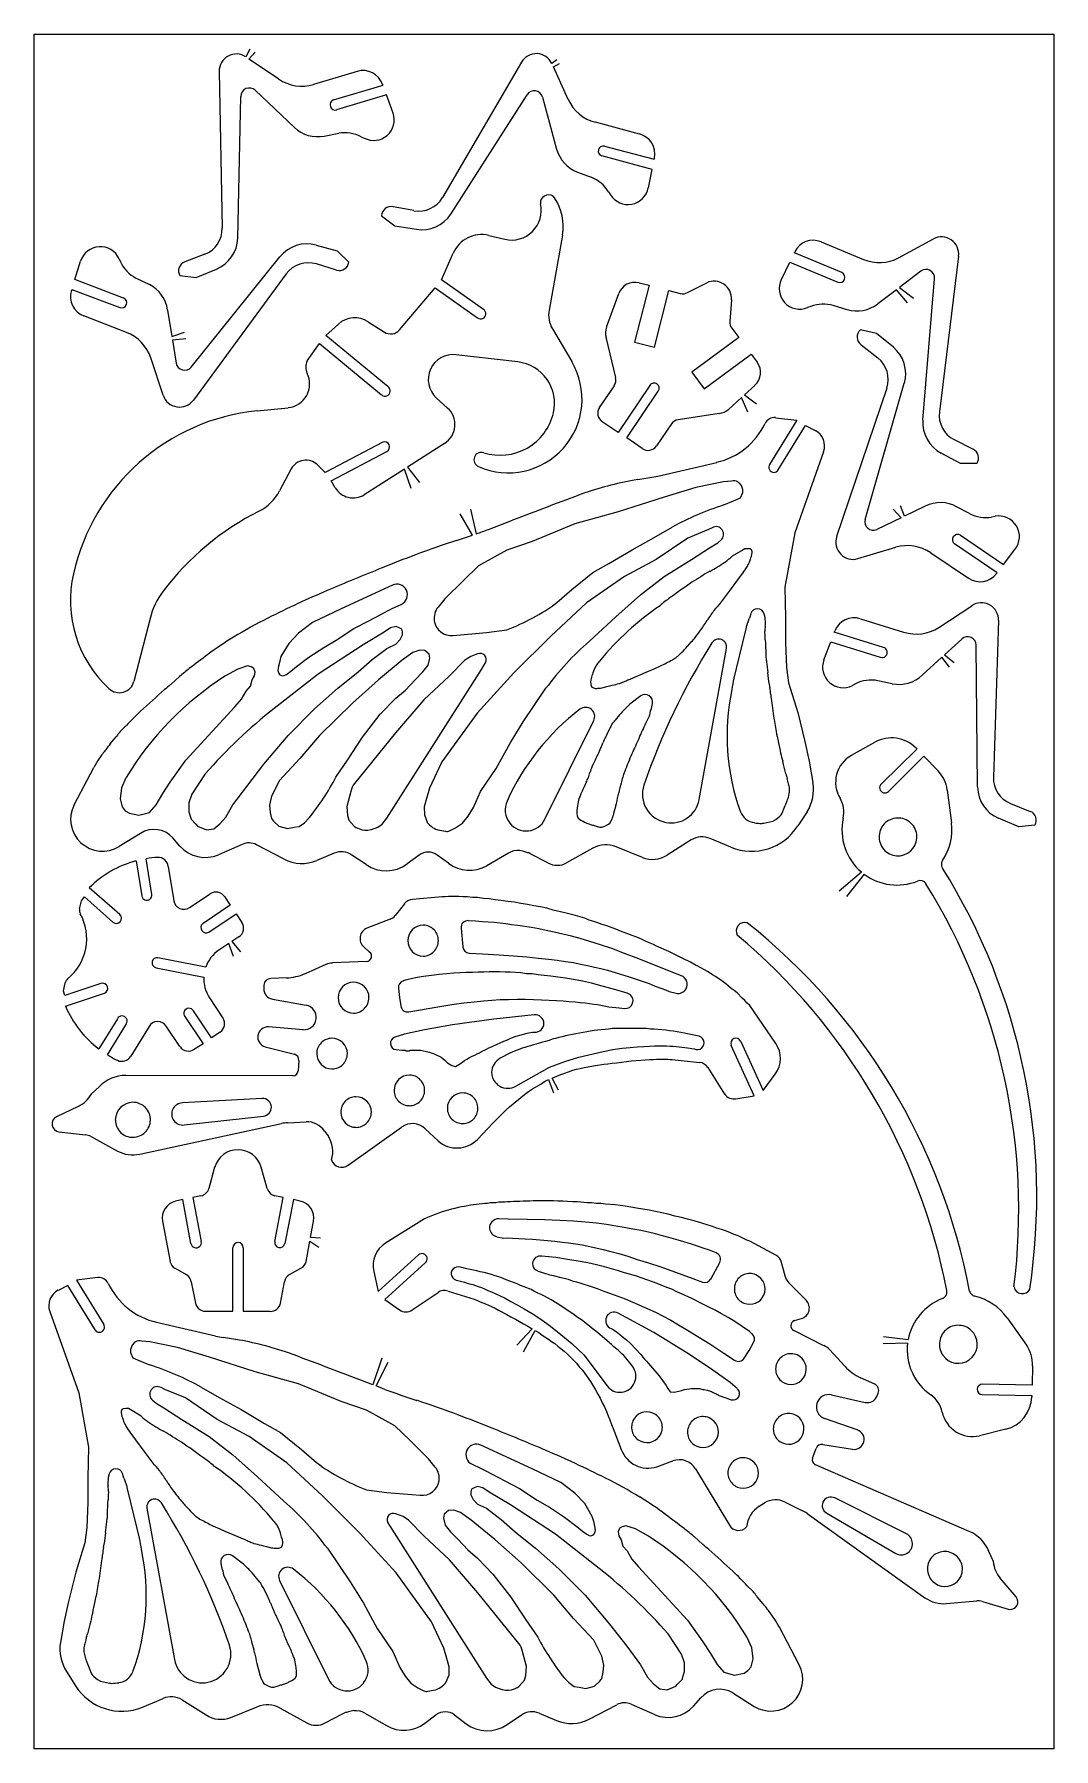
# Model space of a CAD drawing. Extents: x 106 to 274, y 170 to 453.
import ezdxf

# ---------------------------------------------------------------- set-up
doc = ezdxf.new("R2010")
doc.units = 0
doc.layers.add('CYAN', color=4, linetype='CONTINUOUS')

msp = doc.modelspace()

# ---------------------------------------------------------------- linework, layer by layer
at = {"layer": 'CYAN'}
for p, q in [((106.33, 170.42), (106.33, 452.96)), ((106.33, 452.96), (274.45, 452.96)), ((274.45, 452.96), (274.45, 170.42)), ((141.88, 450.49), (141.24, 449.23)), ((141.74, 448.89), (142.74, 450.01)), ((136.82, 446.85), (137.33, 421.01)), ((146.62, 445.6), (141.74, 448.89)), ((159.6, 446.85), (152.4, 444.69)), ((186.69, 448.38), (173.65, 426.05)), ((192.53, 448.78), (191.67, 448.15)), ((191.93, 447.6), (192.94, 448.16)), ((194.39, 442.2), (191.93, 447.6)), ((142.77, 443.73), (149.23, 437.61)), ((155.69, 442.14), (163.85, 444.58)), ((163.85, 444.58), (163.74, 444.75)), ((139.88, 419.36), (140.39, 442.71)), ((164.42, 442.99), (156.2, 440.5)), ((165.49, 439.99), (164.42, 442.99)), ((175.01, 423.33), (187.59, 442.99)), ((190.14, 442.6), (192.47, 434.04)), ((206.12, 436.53), (198.87, 438.46)), ((154.16, 436.19), (156.54, 436.65)), ((160.22, 436.08), (160.73, 435.85)), ((208.22, 430.7), (199.95, 432.91)), ((200.34, 434.55), (208.56, 432.4)), ((208.56, 432.4), (208.62, 432.57)), ((195.92, 430.24), (198.19, 429.39)), ((207.6, 427.64), (208.22, 430.7)), ((201.02, 427.01), (201.36, 426.5)), ((168.95, 423.9), (165.49, 424.52)), ((190.54, 426.33), (190.82, 426.45)), ((163.62, 423.05), (165.78, 421.4)), ((165.78, 421.4), (169.35, 420.84)), ((152.8, 418.23), (156.26, 417.27)), ((181.3, 419.82), (183.91, 419.19)), ((193.43, 419.87), (191.22, 407.52)), ((236.1, 418.74), (243.07, 415.85)), ((248.85, 416.13), (254.63, 419.25)), ((113.02, 412.56), (113.98, 415.57)), ((120.33, 415.96), (120.56, 415.45)), ((134.44, 416.7), (131.15, 415.45)), ((132.23, 398.11), (146.85, 416.3)), ((156.26, 417.27), (158.18, 415.4)), ((173.48, 412.51), (175.41, 416.87)), ((229.53, 412.56), (230.94, 415.4)), ((230.94, 415.4), (238.82, 412.11)), ((231.68, 416.93), (231.74, 417.1)), ((239.5, 413.7), (231.68, 416.93)), ((258.77, 416.42), (255.59, 390.75)), ((121.07, 409.5), (113.02, 412.56)), ((123.11, 412.79), (125.32, 411.71)), ((130.36, 413.19), (133.02, 412.9)), ((147.87, 413.47), (132.57, 392.67)), ((133.02, 412.9), (136.37, 414.26)), ((156.2, 414.09), (152.86, 415.11)), ((252.53, 413.92), (248.99, 411.23)), ((252.87, 389.39), (254.8, 412.68)), ((112.45, 410.75), (112.51, 410.92)), ((112.51, 410.92), (120.44, 407.92)), ((166.57, 404.23), (172.46, 411.2)), ((172.46, 411.2), (179.43, 406.22)), ((180.4, 407.63), (173.48, 412.51)), ((200.68, 404.69), (202.72, 410.24)), ((207.71, 411.6), (205.33, 402.25)), ((206.07, 412), (207.71, 411.6)), ((208.62, 401.4), (211, 410.75)), ((211, 410.75), (212.87, 410.24)), ((214.06, 410.41), (217.23, 412)), ((248.5, 410.86), (245.45, 408.54)), ((250.35, 408.69), (248.5, 410.86)), ((248.99, 411.23), (251.3, 409.48)), ((128.32, 407.52), (129.03, 403.16)), ((221.31, 409.22), (221.03, 405.65)), ((234.4, 408.09), (233.83, 407.92)), ((240.41, 407.58), (238.08, 408.26)), ((121.52, 403.84), (114.49, 406.56)), ((154.44, 403.33), (156.48, 405.2)), ((161.41, 405.59), (164.08, 403.89)), ((191.79, 404.4), (194.96, 399.02)), ((221.37, 404.52), (222.5, 402.99)), ((245.22, 403.67), (242.56, 404.23)), ((129.03, 403.16), (131.09, 403.9)), ((131.31, 402.77), (129.12, 402.56)), ((129.12, 402.56), (129.74, 398.79)), ((151.33, 399.13), (153.37, 402.02)), ((153.37, 402.02), (163.62, 393.52)), ((164.7, 394.88), (154.44, 403.33)), ((202.21, 396.41), (200.63, 403.04)), ((205.33, 402.25), (208.62, 401.4)), ((222.5, 402.99), (214.79, 397.26)), ((242.67, 401.8), (245.45, 399.64)), ((248, 401.4), (245.22, 403.67)), ((127.58, 393.47), (125.54, 399.64)), ((186.06, 398.96), (175.86, 400.15)), ((216.78, 394.54), (224.54, 400.27)), ((224.54, 400.27), (225.56, 398.91)), ((214.79, 397.26), (216.78, 394.54)), ((172.63, 393.07), (174.5, 391.37)), ((199.55, 391.48), (201.99, 395.05)), ((207.82, 395.11), (202.61, 387.35)), ((204.03, 386.44), (209.24, 394.15)), ((222.98, 393.13), (220.8, 391.14)), ((224.01, 390.7), (222.98, 393.13)), ((225.16, 395.11), (223.45, 393.55)), ((223.45, 393.55), (225.46, 392.07)), ((246.92, 394.66), (238.65, 370.18)), ((243.35, 373.01), (249.81, 395.45)), ((143.11, 390.92), (148.21, 391.43)), ((219.27, 390.46), (212.53, 389.44)), ((202.61, 387.35), (200, 389.1)), ((211.39, 388.76), (208.96, 385.14)), ((232.08, 389.39), (227.6, 382.08)), ((228.56, 389.78), (232.08, 389.39)), ((229.02, 381.17), (233.49, 388.48)), ((233.49, 388.48), (235.08, 387.69)), ((163.79, 385.76), (154.33, 380.77)), ((173.99, 385.53), (167.88, 381.64)), ((206.58, 384.68), (204.03, 386.44)), ((258.03, 386.16), (261.15, 384.57)), ((154.33, 380.77), (153.03, 382.02)), ((155.29, 379.36), (164.47, 384.23)), ((167.88, 381.64), (169.84, 379.1)), ((209.18, 380.15), (218.87, 382.42)), ((236.5, 384.17), (231.74, 370.8)), ((259.05, 382.25), (255.88, 383.95)), ((261.77, 382.25), (259.05, 382.25)), ((148.72, 381.34), (146.79, 377.71)), ((155.97, 378.22), (155.29, 379.36)), ((167.36, 381.31), (160.73, 377.09)), ((168.49, 378.13), (167.36, 381.31)), ((205.84, 379.58), (207.82, 379.92)), ((220.01, 379.19), (215.42, 378.28)), ((221.31, 379.3), (220.01, 379.19)), ((221.59, 379.36), (221.31, 379.3)), ((222.95, 378.62), (222.56, 379.02)), ((223.18, 377.94), (222.95, 378.62)), ((210.2, 376.69), (202.61, 374.26)), ((215.42, 378.28), (210.2, 376.69)), ((220.06, 375.39), (221.65, 376.07)), ((221.65, 376.07), (222.78, 376.58)), ((222.78, 376.58), (223.18, 377.43)), ((223.18, 377.43), (223.18, 377.94)), ((178.62, 370.44), (176.55, 373.94)), ((178.25, 374.71), (179.23, 370.65)), ((202.61, 374.26), (195.47, 372.27)), ((249.27, 373.29), (245.28, 371.37)), ((247.95, 374.68), (249.27, 373.29)), ((249.84, 373.57), (249.17, 375.25)), ((253.27, 375.22), (249.84, 373.57)), ((260.58, 373.97), (258.43, 375.11)), ((264.77, 373.52), (264.21, 373.41)), ((181.25, 371.37), (185.21, 372.9)), ((195.47, 372.27), (188.44, 369.38)), ((208.56, 370.01), (211.51, 371.71)), ((217.51, 371.37), (214.11, 369.95)), ((218.14, 371.65), (217.51, 371.37)), ((231.74, 370.8), (230.09, 361.85)), ((259.05, 370.4), (266.19, 365.59)), ((184.25, 367.97), (179.6, 365.36)), ((188.44, 369.38), (184.25, 367.97)), ((201.08, 365.76), (204.93, 368.02)), ((204.93, 368.02), (208.56, 370.01)), ((214.11, 369.95), (208.9, 366.38)), ((214.74, 366.38), (217.68, 368.31)), ((217.68, 368.31), (218.53, 368.82)), ((218.53, 368.82), (219.04, 369.16)), ((219.04, 369.16), (219.55, 369.61)), ((223.24, 368.02), (221.42, 366.95)), ((223.52, 368.19), (223.24, 368.02)), ((223.97, 368.19), (223.52, 368.19)), ((224.43, 368.14), (223.97, 368.19)), ((224.6, 368.02), (224.43, 368.14)), ((224.71, 367.74), (224.6, 368.02)), ((242.16, 366.55), (248.4, 368.42)), ((254.18, 367.51), (260.41, 363.32)), ((265.11, 364.23), (258.09, 368.99)), ((266.19, 365.59), (268.06, 368.08)), ((179.6, 365.36), (177.17, 362.98)), ((198.42, 364.28), (201.08, 365.76)), ((208.9, 366.38), (203.69, 363.6)), ((210.2, 363.6), (214.74, 366.38)), ((224.09, 365.64), (224.26, 365.98)), ((224.48, 366.66), (224.6, 366.89)), ((224.6, 366.89), (224.65, 367.29)), ((165.38, 362.19), (156.94, 358.28)), ((177.17, 362.98), (174.05, 359.92)), ((194.96, 361.45), (198.42, 364.28)), ((203.69, 363.6), (197.4, 359.24)), ((206.29, 360.6), (210.2, 363.6)), ((220.97, 361.17), (222.33, 363.04)), ((222.33, 363.04), (222.95, 363.89)), ((230.09, 361.85), (230.21, 356.8)), ((265, 364.11), (265.11, 364.23)), ((165.44, 358.39), (166.85, 359.01)), ((174.05, 359.92), (172.92, 358.56)), ((197.4, 359.24), (191.5, 353.8)), ((192.52, 359.3), (194.96, 361.45)), ((202.21, 356.97), (206.29, 360.6)), ((220.18, 360.09), (220.97, 361.17)), ((125.43, 356.69), (122.77, 346.32)), ((152.23, 356.01), (149.91, 354.25)), ((156.94, 358.28), (152.23, 356.01)), ((159.03, 355.05), (161.53, 356.29)), ((161.53, 356.29), (163.51, 357.37)), ((163.51, 357.37), (164.7, 357.99)), ((164.7, 357.99), (165.44, 358.39)), ((197.91, 352.95), (202.21, 356.97)), ((224.48, 357.48), (224.26, 356.75)), ((226.86, 356.86), (226.69, 357.43)), ((226.86, 356.46), (226.86, 356.86)), ((226.92, 356.24), (226.86, 356.46)), ((230.21, 356.8), (230.21, 352.72)), ((242.56, 356.63), (249.7, 354.42)), ((255.48, 355.22), (260.92, 358.79)), ((265.34, 356.35), (264.49, 330.51)), ((149.91, 354.25), (148.32, 352.55)), ((156.14, 353.12), (159.03, 355.05)), ((164.02, 354.42), (160.56, 352.33)), ((165.1, 355.16), (164.02, 354.42)), ((166, 355.39), (165.1, 355.16)), ((165.95, 352.44), (166.68, 353.23)), ((166.51, 355.16), (166, 355.39)), ((166.97, 354.93), (166.51, 355.16)), ((166.68, 353.23), (167.08, 353.97)), ((167.08, 354.48), (166.97, 354.93)), ((167.08, 353.97), (167.08, 354.48)), ((175.41, 353.86), (180.91, 354.37)), ((180.91, 354.37), (184.25, 354.82)), ((191.5, 353.8), (185.44, 347.74)), ((223.75, 355.22), (223.12, 352.72)), ((223.86, 355.56), (223.75, 355.33)), ((223.75, 355.33), (223.75, 355.22)), ((226.86, 353.86), (226.81, 354.54)), ((226.86, 353.18), (226.86, 353.86)), ((238.25, 354.42), (238.37, 354.65)), ((246.36, 351.93), (238.25, 354.42)), ((259.28, 353.29), (256.46, 350.72)), ((147.02, 350.4), (146.79, 349.44)), ((148.32, 352.55), (147.02, 350.4)), ((151.61, 350.29), (154.1, 351.93)), ((160.56, 352.33), (153.14, 347.51)), ((154.1, 351.93), (156.14, 353.12)), ((162.04, 349.95), (164.47, 351.76)), ((164.47, 351.76), (165.95, 352.44)), ((168.78, 351.08), (167.02, 349.83)), ((169.91, 351.48), (168.78, 351.08)), ((170.76, 351.42), (169.91, 351.48)), ((171.44, 350.8), (170.76, 351.42)), ((171.56, 350.12), (171.44, 350.8)), ((178.3, 350.4), (177.34, 349.83)), ((179.43, 350.85), (178.3, 350.4)), ((215.98, 326.83), (220.46, 351.76)), ((223.12, 352.72), (222.1, 348.42)), ((230.21, 352.72), (230.38, 348.59)), ((236.55, 349.89), (237.69, 352.84)), ((237.69, 352.84), (245.85, 350.29)), ((256.46, 350.72), (258.05, 349.41)), ((261.88, 328.92), (261.66, 352.27)), ((139.88, 348.36), (137.78, 347.17)), ((141.47, 348.87), (139.88, 348.36)), ((142.09, 348.7), (141.47, 348.87)), ((142.54, 348.42), (142.09, 348.7)), ((142.77, 347.85), (142.54, 348.42)), ((142.66, 347.23), (142.77, 347.85)), ((146.62, 348.81), (146.51, 348.13)), ((146.51, 348.13), (146.68, 347.62)), ((146.79, 349.44), (146.62, 348.81)), ((146.68, 347.62), (146.85, 347.4)), ((147.93, 347.45), (148.66, 348.02)), ((148.66, 348.02), (149.57, 348.76)), ((149.57, 348.76), (151.61, 350.29)), ((156.37, 345.19), (159.77, 347.91)), ((159.77, 347.91), (162.04, 349.95)), ((167.02, 349.83), (163.11, 346.6)), ((164.47, 323.77), (180.11, 348.3)), ((169.12, 346.6), (170.42, 347.91)), ((170.42, 347.91), (171.27, 348.98)), ((171.27, 348.98), (171.56, 350.12)), ((177.34, 349.83), (174.73, 347.17)), ((185.44, 347.74), (179.38, 341.11)), ((180.11, 348.3), (180.45, 348.93)), ((180.45, 348.93), (180.74, 349.38)), ((204.31, 346.6), (207.6, 348.02)), ((207.6, 348.02), (208.45, 348.36)), ((208.45, 348.36), (209.58, 348.87)), ((222.1, 348.42), (221.71, 346.83)), ((227.49, 346.32), (227.32, 347.79)), ((230.38, 348.59), (230.72, 346.09)), ((256.02, 350.32), (252.76, 347.34)), ((257.28, 348.66), (256.02, 350.32)), ((128.83, 345.81), (130.3, 347.11)), ((140.5, 343.37), (141.3, 344.73)), ((141.3, 344.73), (141.98, 345.53)), ((141.98, 345.53), (142.26, 346.55)), ((142.26, 346.55), (142.66, 347.23)), ((153.14, 347.51), (145.89, 341.84)), ((146.85, 347.4), (147.25, 347.23)), ((147.25, 347.23), (147.53, 347.28)), ((147.53, 347.28), (147.93, 347.45)), ((152.57, 341.79), (156.37, 345.19)), ((163.11, 346.6), (158.81, 342.75)), ((165.95, 343.54), (167.53, 344.9)), ((167.53, 344.9), (169.12, 346.6)), ((174.73, 347.17), (170.59, 343.26)), ((186.97, 339.63), (190.71, 345.19)), ((198.13, 346.6), (198.08, 346.21)), ((198.08, 346.21), (198.13, 345.98)), ((198.25, 347), (198.13, 346.6)), ((198.13, 345.98), (198.13, 345.75)), ((198.13, 345.75), (198.3, 345.36)), ((198.36, 347.45), (198.25, 347)), ((198.3, 345.36), (198.7, 345.19)), ((200.17, 345.3), (200.74, 345.47)), ((200.74, 345.47), (200.97, 345.53)), ((200.97, 345.53), (201.25, 345.58)), ((201.25, 345.58), (201.65, 345.7)), ((227.66, 345.3), (227.49, 346.32)), ((230.72, 346.09), (232.25, 341.22)), ((241.77, 345.92), (241.26, 345.64)), ((247.83, 345.92), (245.45, 346.43)), ((131.32, 333.34), (139.43, 342.13)), ((139.43, 342.13), (140.5, 343.37)), ((158.81, 342.75), (153.37, 337.42)), ((163.4, 340.94), (165.95, 343.54)), ((170.59, 343.26), (165.89, 337.82)), ((204.54, 342.58), (203.86, 341.9)), ((206.35, 343.94), (204.54, 342.58)), ((208.11, 341.84), (208.28, 342.69)), ((148.21, 337.42), (152.57, 341.79)), ((160.45, 337.14), (163.4, 340.94)), ((179.38, 341.11), (173.54, 333.06)), ((184.82, 336.12), (186.97, 339.63)), ((190.54, 323.6), (198.59, 339.86)), ((207.2, 339.46), (207.77, 340.65)), ((207.77, 340.65), (207.82, 340.82)), ((207.82, 340.82), (207.88, 341.05)), ((207.88, 341.05), (207.94, 341.45)), ((207.94, 341.45), (208.11, 341.84)), ((232.25, 341.22), (233.38, 336.4)), ((118.86, 336.01), (119.82, 337.2)), ((119.82, 337.2), (119.88, 337.25)), ((120.5, 338.05), (121.46, 339.01)), ((144.19, 332.66), (148.21, 337.42)), ((153.37, 337.42), (150.14, 333.63)), ((158.01, 333.34), (160.45, 337.14)), ((165.89, 337.82), (159.15, 329.49)), ((233.38, 336.4), (234.12, 333.17)), ((241.09, 334.14), (244.94, 336.29)), ((150.14, 333.63), (146.79, 330)), ((182.49, 331.98), (184.82, 336.12)), ((251.85, 335.16), (246.02, 329.43)), ((247.21, 328.19), (253.04, 333.97)), ((251.74, 335.33), (251.85, 335.16)), ((253.04, 333.97), (255.31, 331.64)), ((112.91, 325.98), (116.14, 332.15)), ((128.77, 329.72), (131.32, 333.34)), ((134.5, 331.08), (132.34, 327.73)), ((141.41, 328.98), (144.19, 332.66)), ((156.09, 330.51), (158.01, 333.34)), ((173.54, 333.06), (171.5, 328.7)), ((179.94, 328.19), (182.49, 331.98)), ((229.87, 332.61), (229.75, 333.17)), ((230.26, 331.08), (229.87, 332.61)), ((234.12, 333.17), (234.74, 329.66)), ((120.73, 328.75), (120.5, 326.94)), ((121.46, 330.45), (120.73, 328.75)), ((126.45, 325.98), (127.53, 327.85)), ((127.53, 327.85), (128.77, 329.72)), ((139.09, 325.98), (141.41, 328.98)), ((146.79, 330), (145.43, 327.39)), ((158.52, 328.19), (157.9, 325.69)), ((171.5, 328.7), (170.99, 327)), ((178.75, 325.52), (179.94, 328.19)), ((230.77, 327.45), (230.83, 327.9)), ((256.9, 328.41), (257.58, 323.03)), ((120.5, 326.94), (120.84, 325.64)), ((120.84, 325.64), (121.35, 325.01)), ((121.35, 325.01), (122.03, 324.62)), ((125.32, 324.73), (126.45, 325.98)), ((132.34, 327.73), (131.83, 326.32)), ((131.83, 326.32), (131.83, 324.84)), ((137.9, 323.94), (139.09, 325.98)), ((145.43, 327.39), (145.15, 325.92)), ((145.15, 325.92), (145.21, 324.73)), ((157.9, 325.69), (158.01, 324.22)), ((170.99, 327), (170.65, 325.64)), ((170.65, 325.64), (170.71, 324.33)), ((177.9, 324.11), (178.75, 325.52)), ((196.21, 327.11), (196.09, 326.77)), ((201.93, 324.62), (202.1, 325.35)), ((202.1, 325.35), (202.33, 326.2)), ((229.64, 324.62), (230.04, 325.58)), ((267.32, 326.2), (270.55, 324.9)), ((122.03, 324.62), (123.56, 324.28)), ((123.56, 324.28), (125.32, 324.73)), ((131.83, 324.84), (132.17, 323.77)), ((132.17, 323.77), (132.23, 323.6)), ((132.23, 323.6), (132.97, 322.8)), ((132.97, 322.8), (133.25, 322.46)), ((133.25, 322.46), (134.72, 321.84)), ((135.97, 322.01), (136.93, 322.86)), ((136.93, 322.86), (137.9, 323.94)), ((145.21, 324.73), (145.43, 323.71)), ((145.43, 323.71), (145.77, 323.26)), ((145.77, 323.26), (146.68, 322.46)), ((146.68, 322.46), (148.1, 322.07)), ((148.1, 322.07), (149.17, 322.29)), ((149.17, 322.29), (150.02, 322.41)), ((150.02, 322.41), (150.87, 323.03)), ((150.87, 323.03), (151.67, 323.82)), ((158.01, 324.22), (158.18, 323.43)), ((158.18, 323.43), (159.09, 322.46)), ((159.09, 322.46), (159.37, 322.24)), ((159.37, 322.24), (159.43, 322.24)), ((159.43, 322.24), (159.94, 322.01)), ((161.92, 321.9), (163, 322.29)), ((163, 322.29), (163.68, 322.8)), ((163.68, 322.8), (164.47, 323.77)), ((170.71, 324.33), (171.1, 323.14)), ((174.79, 321.67), (175.81, 322.18)), ((175.81, 322.18), (176.94, 322.97)), ((176.94, 322.97), (177.9, 324.11)), ((195.81, 324.62), (195.87, 324.16)), ((195.87, 324.16), (196.04, 323.77)), ((196.04, 323.77), (196.49, 323.43)), ((196.83, 323.26), (197.06, 323.14)), ((199.55, 322.29), (199.95, 322.29)), ((199.95, 322.29), (200.4, 322.46)), ((200.4, 322.46), (200.8, 322.69)), ((200.8, 322.69), (201.02, 322.8)), ((201.02, 322.8), (201.25, 322.97)), ((201.25, 322.97), (201.53, 323.43)), ((226.64, 322.97), (228.11, 323.26)), ((228.11, 323.26), (228.62, 323.54)), ((228.62, 323.54), (229.3, 324.11)), ((233.78, 324.84), (232.25, 322.52)), ((268.68, 322.35), (265.34, 323.77)), ((271.35, 322.63), (268.68, 322.35)), ((123.84, 321.27), (120.33, 319.12)), ((130.36, 319.18), (129.17, 320.54)), ((134.72, 321.84), (135.97, 322.01)), ((140.62, 319.46), (136.71, 317.76)), ((147.53, 317.02), (143, 319.4)), ((161.81, 321.9), (161.92, 321.9)), ((173.2, 321.78), (174.16, 321.61)), ((214.68, 320.2), (210.71, 317.7)), ((221.2, 319.01), (217.8, 320.42)), ((123.11, 316.74), (124.07, 310.96)), ((125.71, 311.19), (124.81, 317.08)), ((155.8, 317.99), (152.91, 316.8)), ((161.07, 316.12), (158.69, 317.7)), ((169.8, 317.7), (167.82, 316.23)), ((174.62, 316.34), (172.8, 317.7)), ((184.53, 317.99), (180.96, 315.95)), ((185.89, 318.44), (185.38, 318.38)), ((186.4, 318.44), (185.89, 318.44)), ((188.22, 317.87), (187.88, 318.04)), ((191.05, 316.4), (188.22, 317.87)), ((198.47, 318.84), (194.11, 316.4)), ((206.63, 317.31), (202.27, 319.06)), ((128.43, 315.83), (129.34, 310.17)), ((239.08, 311.82), (242.74, 314.91)), ((243.21, 314.54), (240.28, 310.88)), ((120.44, 307.9), (115.4, 312.32)), ((131.95, 309.03), (135.35, 311.3)), ((137.73, 310.85), (138.63, 309.43)), ((174.62, 310.85), (174.11, 310.79)), ((176.37, 310.85), (174.62, 310.85)), ((177.05, 310.79), (176.37, 310.85)), ((113.81, 308.81), (114.1, 310.17)), ((114.1, 310.17), (114.61, 310.79)), ((114.61, 310.79), (119.31, 306.65)), ((138.63, 309.43), (134.16, 306.43)), ((135.12, 305.01), (139.6, 308.01)), ((139.6, 308.01), (140.56, 306.6)), ((167.36, 309.66), (165.83, 307.73)), ((173.6, 310.79), (168.72, 310.39)), ((174.11, 310.79), (173.6, 310.79)), ((177.79, 310.79), (177.05, 310.79)), ((178.58, 310.73), (177.79, 310.79)), ((179.43, 310.68), (178.58, 310.73)), ((180.4, 310.56), (179.43, 310.68)), ((181.36, 310.51), (180.4, 310.56)), ((182.32, 310.34), (181.36, 310.51)), ((183.34, 310.22), (182.32, 310.34)), ((184.42, 310.05), (183.34, 310.22)), ((185.5, 309.94), (184.42, 310.05)), ((186.57, 309.71), (185.5, 309.94)), ((187.65, 309.54), (186.57, 309.71)), ((188.73, 309.32), (187.65, 309.54)), ((189.8, 309.15), (188.73, 309.32)), ((190.88, 308.92), (189.8, 309.15)), ((191.9, 308.64), (190.88, 308.92)), ((193.83, 308.18), (191.9, 308.64)), ((194.73, 307.96), (193.83, 308.18)), ((165.04, 307.11), (161.19, 305.63)), ((176.71, 305.63), (177, 302.57)), ((179.09, 306.82), (177.9, 306.88)), ((180.17, 306.71), (179.09, 306.82)), ((181.19, 306.65), (180.17, 306.71)), ((182.15, 306.6), (181.19, 306.65)), ((184.08, 306.37), (182.15, 306.6)), ((185.04, 306.2), (184.08, 306.37)), ((186.06, 306.09), (185.04, 306.2)), ((188.33, 305.75), (186.06, 306.09)), ((189.52, 305.52), (188.33, 305.75)), ((190.77, 305.29), (189.52, 305.52)), ((192.07, 305.01), (190.77, 305.29)), ((195.58, 307.73), (194.73, 307.96)), ((196.38, 307.5), (195.58, 307.73)), ((197.11, 307.28), (196.38, 307.5)), ((197.85, 306.99), (197.11, 307.28)), ((198.59, 306.77), (197.85, 306.99)), ((199.27, 306.54), (198.59, 306.77)), ((200, 306.26), (199.27, 306.54)), ((200.74, 306.03), (200, 306.26)), ((202.21, 305.46), (200.74, 306.03)), ((203.01, 305.18), (202.21, 305.46)), ((205.95, 304.05), (203.01, 305.18)), ((138.41, 303.11), (136.76, 302.01)), ((139.18, 300.99), (138.41, 303.11)), ((140.05, 304.22), (138.91, 303.45)), ((138.91, 303.45), (140.36, 301.75)), ((160.68, 302.57), (161.64, 301.72)), ((194.9, 304.33), (192.07, 305.01)), ((196.38, 303.93), (194.9, 304.33)), ((197.96, 303.48), (196.38, 303.93)), ((199.72, 302.91), (197.96, 303.48)), ((201.59, 302.29), (199.72, 302.91)), ((206.58, 303.76), (205.95, 304.05)), ((207.26, 303.48), (206.58, 303.76)), ((207.88, 303.2), (207.26, 303.48)), ((208.45, 302.97), (207.88, 303.2)), ((208.96, 302.69), (208.45, 302.97)), ((211, 301.78), (208.96, 302.69)), ((134.61, 299.23), (126.73, 300.76)), ((154.44, 299.68), (150.99, 298.15)), ((161.13, 300.14), (155.52, 299.91)), ((178.07, 301.55), (180.23, 301.44)), ((180.23, 301.44), (183, 301.27)), ((183, 301.27), (185.38, 301.1)), ((185.38, 301.1), (187.54, 300.93)), ((187.54, 300.93), (189.41, 300.7)), ((189.41, 300.7), (191.11, 300.53)), ((191.11, 300.53), (192.58, 300.36)), ((192.58, 300.36), (193.94, 300.14)), ((193.94, 300.14), (195.24, 299.97)), ((195.24, 299.97), (196.43, 299.74)), ((196.43, 299.74), (197.57, 299.51)), ((197.57, 299.51), (198.7, 299.23)), ((203.69, 301.5), (201.59, 302.29)), ((206.01, 300.59), (203.69, 301.5)), ((211.62, 298.32), (206.01, 300.59)), ((213.72, 300.42), (211, 301.78)), ((214.11, 300.25), (213.72, 300.42)), ((214.57, 300.02), (214.11, 300.25)), ((215.36, 299.57), (214.57, 300.02)), ((215.76, 299.4), (215.36, 299.57)), ((126.45, 299.12), (134.27, 297.59)), ((147.93, 297.47), (145.32, 297.36)), ((167.76, 297.13), (167.19, 296.96)), ((169.18, 297.47), (167.76, 297.13)), ((170.54, 297.7), (169.18, 297.47)), ((171.84, 297.87), (170.54, 297.7)), ((173.09, 298.04), (171.84, 297.87)), ((174.33, 298.15), (173.09, 298.04)), ((175.47, 298.21), (174.33, 298.15)), ((176.54, 298.27), (175.47, 298.21)), ((177.56, 298.32), (176.54, 298.27)), ((178.58, 298.32), (177.56, 298.32)), ((179.55, 298.38), (178.58, 298.32)), ((180.45, 298.38), (179.55, 298.38)), ((181.36, 298.44), (180.45, 298.38)), ((183.06, 298.44), (181.36, 298.44)), ((183.97, 298.38), (183.06, 298.44)), ((184.82, 298.38), (183.97, 298.38)), ((185.67, 298.32), (184.82, 298.38)), ((186.57, 298.27), (185.67, 298.32)), ((187.48, 298.15), (186.57, 298.27)), ((188.44, 298.1), (187.48, 298.15)), ((189.41, 297.98), (188.44, 298.1)), ((190.43, 297.87), (189.41, 297.98)), ((191.5, 297.76), (190.43, 297.87)), ((192.69, 297.59), (191.5, 297.76)), ((193.94, 297.42), (192.69, 297.59)), ((195.24, 297.19), (193.94, 297.42)), ((196.72, 296.91), (195.24, 297.19)), ((198.25, 296.57), (196.72, 296.91)), ((198.7, 299.23), (199.78, 299)), ((199.78, 299), (200.85, 298.72)), ((200.85, 298.72), (204.25, 297.7)), ((204.25, 297.7), (205.44, 297.3)), ((205.44, 297.3), (207.71, 296.51)), ((213.04, 297.81), (211.62, 298.32)), ((217.34, 298.49), (215.76, 299.4)), ((217.8, 298.21), (217.34, 298.49)), ((218.19, 297.98), (217.8, 298.21)), ((218.65, 297.7), (218.19, 297.98)), ((219.04, 297.42), (218.65, 297.7)), ((219.5, 297.13), (219.04, 297.42)), ((219.95, 296.79), (219.5, 297.13)), ((220.35, 296.45), (219.95, 296.79)), ((111.15, 295.26), (111.43, 296.62)), ((111.38, 294.53), (111.15, 295.26)), ((117.33, 296.51), (111.38, 294.53)), ((111.49, 292.77), (117.89, 294.92)), ((135.23, 294.19), (137.44, 290.84)), ((144.19, 296.23), (144.19, 295.66)), ((145.6, 293.96), (151.16, 292.94)), ((166.4, 295.72), (166.57, 294.24)), ((166.57, 294.24), (166.8, 292.83)), ((181.81, 293.79), (183.17, 293.9)), ((183.17, 293.9), (184.53, 293.9)), ((184.53, 293.9), (185.95, 293.96)), ((185.95, 293.96), (187.31, 293.96)), ((187.31, 293.96), (188.67, 293.9)), ((188.67, 293.9), (189.97, 293.85)), ((189.97, 293.85), (192.47, 293.73)), ((200, 296.11), (198.25, 296.57)), ((201.87, 295.6), (200, 296.11)), ((204.08, 294.92), (201.87, 295.6)), ((207.71, 296.51), (208.73, 296.11)), ((208.73, 296.11), (209.64, 295.77)), ((209.64, 295.77), (210.43, 295.49)), ((210.43, 295.49), (211.05, 295.21)), ((211.05, 295.21), (212.19, 294.92)), ((220.8, 296.11), (220.35, 296.45)), ((221.25, 295.72), (220.8, 296.11)), ((221.76, 295.38), (221.25, 295.72)), ((222.22, 294.98), (221.76, 295.38)), ((223.07, 294.13), (222.22, 294.98)), ((223.52, 293.73), (223.07, 294.13)), ((131.15, 291.07), (134.16, 286.59)), ((135.57, 287.56), (132.57, 292.03)), ((168.1, 291.86), (172.86, 292.66)), ((172.86, 292.66), (175.18, 293.05)), ((175.18, 293.05), (177.17, 293.34)), ((177.17, 293.34), (178.87, 293.51)), ((178.87, 293.51), (180.4, 293.68)), ((180.4, 293.68), (181.81, 293.79)), ((188.78, 291.35), (182.1, 290.67)), ((192.47, 293.73), (193.54, 293.68)), ((193.54, 293.68), (194.56, 293.56)), ((194.56, 293.56), (195.53, 293.51)), ((195.53, 293.51), (196.38, 293.39)), ((196.38, 293.39), (197.17, 293.34)), ((197.17, 293.34), (197.91, 293.22)), ((197.91, 293.22), (198.59, 293.11)), ((198.59, 293.11), (199.21, 293.05)), ((199.21, 293.05), (201.08, 292.71)), ((201.08, 292.71), (202.78, 292.54)), ((202.78, 292.54), (203.69, 292.43)), ((223.92, 293.28), (223.52, 293.73)), ((224.31, 292.88), (223.92, 293.28)), ((228.62, 286.65), (224.31, 292.88)), ((120.05, 290.73), (116.99, 285.74)), ((118.4, 284.78), (121.52, 289.88)), ((125.26, 289.43), (122.26, 284.55)), ((130.36, 286.14), (128.09, 289.48)), ((136.99, 288.52), (135.57, 287.56)), ((150.65, 288.92), (144.98, 289.37)), ((170.71, 288.92), (167.36, 288.18)), ((175.3, 289.71), (170.71, 288.92)), ((182.1, 290.67), (175.3, 289.71)), ((186.63, 288.07), (187.59, 288.35)), ((187.59, 288.35), (188.5, 288.52)), ((188.5, 288.52), (188.84, 288.52)), ((195.64, 288.24), (193.94, 287.9)), ((196.26, 288.35), (195.64, 288.24)), ((196.83, 288.46), (196.26, 288.35)), ((197.45, 288.58), (196.83, 288.46)), ((198.02, 288.69), (197.45, 288.58)), ((198.64, 288.8), (198.02, 288.69)), ((199.21, 288.86), (198.64, 288.8)), ((201.08, 289.03), (199.21, 288.86)), ((201.65, 289.09), (201.08, 289.03)), ((202.27, 289.09), (201.65, 289.09)), ((202.89, 289.14), (202.27, 289.09)), ((206.01, 289.14), (202.89, 289.14)), ((206.63, 289.09), (206.01, 289.14)), ((207.31, 289.09), (206.63, 289.09)), ((207.94, 289.03), (207.31, 289.09)), ((208.56, 289.03), (207.94, 289.03)), ((209.24, 288.97), (208.56, 289.03)), ((210.49, 288.86), (209.24, 288.97)), ((211.11, 288.75), (210.49, 288.86)), ((211.73, 288.69), (211.11, 288.75)), ((212.98, 288.46), (211.73, 288.69)), ((213.55, 288.35), (212.98, 288.46)), ((214.06, 288.24), (213.55, 288.35)), ((214.62, 288.12), (214.06, 288.24)), ((134.16, 286.59), (132.74, 285.69)), ((144.41, 286.08), (149.23, 284.89)), ((167.36, 288.18), (165.78, 287.67)), ((166, 285.63), (166.97, 285.52)), ((166.97, 285.52), (167.48, 285.52)), ((167.48, 285.52), (167.65, 285.46)), ((167.65, 285.46), (168.16, 285.46)), ((168.16, 285.46), (168.33, 285.52)), ((168.33, 285.52), (168.84, 285.52)), ((168.84, 285.52), (169.01, 285.57)), ((169.01, 285.57), (170.08, 285.57)), ((170.08, 285.57), (171.22, 285.29)), ((180.11, 285.35), (180.91, 285.69)), ((180.91, 285.69), (181.3, 285.91)), ((181.3, 285.91), (181.76, 286.08)), ((181.76, 286.08), (182.66, 286.54)), ((182.66, 286.54), (183.17, 286.76)), ((183.17, 286.76), (183.74, 287.05)), ((183.74, 287.05), (184.36, 287.27)), ((184.36, 287.27), (185.04, 287.56)), ((185.55, 285.4), (184.76, 285.06)), ((185.04, 287.56), (185.78, 287.84)), ((185.95, 285.52), (185.55, 285.4)), ((185.78, 287.84), (186.63, 288.07)), ((186.4, 285.69), (185.95, 285.52)), ((186.8, 285.86), (186.4, 285.69)), ((187.25, 285.97), (186.8, 285.86)), ((187.71, 286.14), (187.25, 285.97)), ((188.16, 286.25), (187.71, 286.14)), ((188.67, 286.42), (188.16, 286.25)), ((189.12, 286.54), (188.67, 286.42)), ((190.14, 286.88), (189.12, 286.54)), ((190.65, 286.99), (190.14, 286.88)), ((191.22, 287.16), (190.65, 286.99)), ((191.73, 287.33), (191.22, 287.16)), ((192.3, 287.44), (191.73, 287.33)), ((192.81, 287.61), (192.3, 287.44)), ((193.37, 287.73), (192.81, 287.61)), ((193.94, 287.9), (193.37, 287.73)), ((200.12, 285.35), (201.76, 285.63)), ((201.76, 285.63), (203.29, 285.86)), ((203.29, 285.86), (204.59, 285.97)), ((204.59, 285.97), (205.78, 286.08)), ((205.78, 286.08), (206.86, 286.14)), ((206.86, 286.14), (207.77, 286.2)), ((207.77, 286.2), (208.62, 286.25)), ((208.62, 286.25), (210.6, 286.25)), ((210.6, 286.25), (211.17, 286.2)), ((211.17, 286.2), (211.68, 286.2)), ((211.68, 286.2), (212.7, 286.08)), ((212.7, 286.08), (214.06, 285.91)), ((214.06, 285.91), (215.13, 285.74)), ((215.64, 287.9), (214.62, 288.12)), ((225.05, 278.04), (221.25, 286.31)), ((222.84, 286.99), (226.52, 278.89)), ((149.97, 283.82), (149.85, 282.12)), ((171.22, 285.29), (171.5, 285.23)), ((171.5, 285.23), (171.78, 285.12)), ((171.78, 285.12), (172.12, 285.01)), ((172.12, 285.01), (172.41, 284.89)), ((172.41, 284.89), (173.43, 284.38)), ((173.43, 284.38), (174.11, 283.82)), ((174.11, 283.82), (174.5, 283.48)), ((174.5, 283.48), (175.18, 283.02)), ((175.18, 283.02), (175.81, 282.85)), ((175.81, 282.85), (176.32, 283.19)), ((176.32, 283.19), (176.77, 283.48)), ((176.77, 283.48), (177.28, 283.82)), ((177.28, 283.82), (177.68, 284.04)), ((177.68, 284.04), (178.13, 284.33)), ((178.13, 284.33), (178.53, 284.55)), ((178.53, 284.55), (178.98, 284.72)), ((178.98, 284.72), (179.38, 284.95)), ((179.38, 284.95), (179.77, 285.12)), ((179.77, 285.12), (180.11, 285.35)), ((184.76, 285.06), (183.17, 284.21)), ((185.72, 279.62), (191.28, 282.74)), ((191.28, 282.74), (193.83, 283.65)), ((193.83, 283.65), (196.15, 284.38)), ((196.15, 284.38), (200.12, 285.35)), ((196.38, 282.51), (197, 282.68)), ((197, 282.68), (198.87, 283.02)), ((198.87, 283.02), (200.23, 283.25)), ((200.23, 283.25), (200.91, 283.31)), ((200.91, 283.31), (201.65, 283.42)), ((201.65, 283.42), (202.38, 283.48)), ((202.38, 283.48), (203.18, 283.59)), ((203.18, 283.59), (203.97, 283.65)), ((203.97, 283.65), (204.76, 283.76)), ((204.76, 283.76), (206.35, 283.87)), ((206.35, 283.87), (207.09, 283.93)), ((207.09, 283.93), (207.77, 283.99)), ((207.77, 283.99), (208.39, 283.99)), ((208.39, 283.99), (208.96, 284.04)), ((208.96, 284.04), (210.83, 284.04)), ((210.83, 284.04), (211.17, 283.99)), ((211.17, 283.99), (211.51, 283.99)), ((211.51, 283.99), (216.04, 283.53)), ((217.4, 282.68), (220.18, 278.32)), ((149, 281.32), (121.41, 281.38)), ((188.5, 279.17), (189.86, 279.96)), ((189.86, 279.96), (190.48, 280.36)), ((190.48, 280.36), (191.16, 280.7)), ((191.16, 280.7), (191.94, 278.5)), ((191.71, 280.93), (192.52, 281.27)), ((192.79, 278.95), (191.71, 280.93)), ((192.52, 281.27), (193.15, 281.55)), ((193.15, 281.55), (193.83, 281.78)), ((193.83, 281.78), (194.45, 282)), ((194.45, 282), (195.13, 282.23)), ((195.13, 282.23), (195.75, 282.4)), ((195.75, 282.4), (196.38, 282.51)), ((226.52, 278.89), (228.51, 281.61)), ((117.1, 279.57), (115.74, 278.32)), ((143.9, 277.58), (130.76, 276.85)), ((184.7, 276.22), (187.2, 278.26)), ((187.2, 278.26), (187.82, 278.72)), ((187.82, 278.72), (188.5, 279.17)), ((222.05, 277.53), (225.05, 278.04)), ((113.59, 276.28), (110.02, 274.58)), ((131.04, 273.22), (144.13, 274.69)), ((181.98, 273.5), (182.49, 274.07)), ((182.49, 274.07), (184.14, 275.71)), ((184.14, 275.71), (184.7, 276.22)), ((110.41, 272.09), (114.78, 271.58)), ((115.63, 271.35), (120.05, 268.91)), ((123.73, 268.4), (147.08, 273.45)), ((148.1, 273.56), (151.16, 273.73)), ((154.22, 272.2), (154.78, 271.41)), ((158.07, 266.59), (166.91, 272.88)), ((170.82, 272.6), (172.92, 270.61)), ((179.43, 270.84), (181.98, 273.5)), ((136.08, 266.25), (135.12, 262.74)), ((144.75, 262.74), (143.73, 266.25)), ((130.81, 260.92), (129.62, 260.64)), ((132.17, 253.67), (130.81, 260.92)), ((133.82, 261.55), (132.46, 261.26)), ((132.46, 261.26), (133.87, 254.01)), ((147.36, 261.26), (146, 261.55)), ((146, 254.01), (147.36, 261.26)), ((149.06, 260.92), (147.64, 253.67)), ((150.19, 260.64), (149.06, 260.92)), ((178.3, 260.02), (177.28, 259.79)), ((178.75, 260.07), (178.3, 260.02)), ((179.26, 260.13), (178.75, 260.07)), ((180.62, 260.3), (179.26, 260.13)), ((181.08, 260.3), (180.62, 260.3)), ((181.53, 260.36), (181.08, 260.3)), ((181.98, 260.36), (181.53, 260.36)), ((182.44, 260.41), (181.98, 260.36)), ((182.95, 260.47), (182.44, 260.41)), ((183.91, 260.47), (182.95, 260.47)), ((184.36, 260.53), (183.91, 260.47)), ((184.87, 260.53), (184.36, 260.53)), ((185.38, 260.58), (184.87, 260.53)), ((186.4, 260.58), (185.38, 260.58)), ((186.97, 260.64), (186.4, 260.58)), ((188.05, 260.64), (186.97, 260.64)), ((188.61, 260.7), (188.05, 260.64)), ((191.96, 260.7), (188.61, 260.7)), ((192.69, 260.64), (191.96, 260.7)), ((193.49, 260.64), (192.69, 260.64)), ((194.28, 260.58), (193.49, 260.64)), ((195.13, 260.53), (194.28, 260.58)), ((195.92, 260.53), (195.13, 260.53)), ((197.51, 260.41), (195.92, 260.53)), ((198.25, 260.36), (197.51, 260.41)), ((199.04, 260.3), (198.25, 260.36)), ((199.78, 260.3), (199.04, 260.3)), ((200.51, 260.19), (199.78, 260.3)), ((202.1, 260.07), (200.51, 260.19)), ((203.8, 259.85), (202.1, 260.07)), ((127.47, 257.35), (128.72, 250.72)), ((151.9, 254.67), (152.4, 257.35)), ((170.71, 257.75), (164.25, 253.73)), ((171.16, 257.98), (170.71, 257.75)), ((172.29, 258.43), (171.16, 257.98)), ((172.86, 258.6), (172.29, 258.43)), ((173.43, 258.83), (172.86, 258.6)), ((175.13, 259.34), (173.43, 258.83)), ((175.69, 259.45), (175.13, 259.34)), ((176.26, 259.62), (175.69, 259.45)), ((176.77, 259.73), (176.26, 259.62)), ((177.28, 259.79), (176.77, 259.73)), ((184.48, 257.69), (182.95, 257.75)), ((187.65, 257.64), (184.48, 257.69)), ((190.48, 257.58), (187.65, 257.64)), ((192.98, 257.47), (190.48, 257.58)), ((195.24, 257.35), (192.98, 257.47)), ((197.23, 257.18), (195.24, 257.35)), ((199.04, 257.01), (197.23, 257.18)), ((204.71, 259.68), (203.8, 259.85)), ((205.67, 259.51), (204.71, 259.68)), ((207.71, 259.17), (205.67, 259.51)), ((208.79, 258.94), (207.71, 259.17)), ((209.81, 258.71), (208.79, 258.94)), ((210.88, 258.49), (209.81, 258.71)), ((211.96, 258.2), (210.88, 258.49)), ((213.04, 257.98), (211.96, 258.2)), ((214.06, 257.69), (213.04, 257.98)), ((215.13, 257.41), (214.06, 257.69)), ((218.02, 256.56), (215.13, 257.41)), ((153.55, 254.57), (151.9, 254.67)), ((182.61, 254.8), (183.74, 254.58)), ((183.74, 254.58), (184.42, 254.63)), ((184.42, 254.63), (185.27, 254.58)), ((185.27, 254.58), (186.23, 254.52)), ((186.23, 254.52), (187.31, 254.46)), ((187.31, 254.46), (188.5, 254.41)), ((188.5, 254.41), (190.99, 254.18)), ((200.68, 256.79), (199.04, 257.01)), ((202.21, 256.56), (200.68, 256.79)), ((203.63, 256.33), (202.21, 256.56)), ((205.05, 256.05), (203.63, 256.33)), ((206.35, 255.82), (205.05, 256.05)), ((207.6, 255.54), (206.35, 255.82)), ((208.79, 255.26), (207.6, 255.54)), ((209.92, 254.97), (208.79, 255.26)), ((211, 254.69), (209.92, 254.97)), ((212.92, 254.12), (211, 254.69)), ((218.87, 256.22), (218.02, 256.56)), ((219.67, 255.99), (218.87, 256.22)), ((220.46, 255.71), (219.67, 255.99)), ((221.14, 255.43), (220.46, 255.71)), ((221.76, 255.14), (221.14, 255.43)), ((222.39, 254.92), (221.76, 255.14)), ((223.41, 254.46), (222.39, 254.92)), ((223.86, 254.24), (223.41, 254.46)), ((139.09, 242.51), (139.09, 252.99)), ((140.79, 252.99), (140.79, 242.51)), ((151.16, 250.72), (151.78, 254.04)), ((151.78, 254.04), (153.27, 253.07)), ((163.06, 245.79), (169.69, 251.8)), ((192.35, 251.35), (190.03, 251.57)), ((190.99, 254.18), (192.18, 254.07)), ((192.18, 254.07), (193.37, 253.9)), ((193.37, 253.9), (194.45, 253.78)), ((194.45, 253.78), (195.58, 253.61)), ((195.58, 253.61), (196.66, 253.44)), ((196.66, 253.44), (198.93, 252.99)), ((198.93, 252.99), (200.17, 252.71)), ((200.17, 252.71), (201.42, 252.37)), ((201.42, 252.37), (202.72, 252.03)), ((202.72, 252.03), (204.2, 251.57)), ((204.2, 251.57), (205.78, 251.06)), ((214.74, 253.56), (212.92, 254.12)), ((215.7, 253.27), (214.74, 253.56)), ((216.66, 252.93), (215.7, 253.27)), ((217.68, 252.59), (216.66, 252.93)), ((218.76, 252.14), (217.68, 252.59)), ((224.31, 254.07), (223.86, 254.24)), ((228.62, 251.74), (224.31, 254.07)), ((129.57, 249.59), (131.38, 248.57)), ((148.44, 248.57), (150.31, 249.59)), ((162.32, 249.08), (163.06, 245.79)), ((170.82, 250.5), (164.13, 244.43)), ((177.68, 249.53), (176.6, 249.76)), ((178.19, 249.42), (177.68, 249.53)), ((179.32, 249.19), (178.19, 249.42)), ((179.89, 249.02), (179.32, 249.19)), ((180.51, 248.91), (179.89, 249.02)), ((181.76, 248.57), (180.51, 248.91)), ((189.41, 249.14), (190.31, 248.85)), ((190.31, 248.85), (191.33, 248.51)), ((194.28, 251.06), (192.35, 251.35)), ((196.04, 250.78), (194.28, 251.06)), ((197.62, 250.5), (196.04, 250.78)), ((199.04, 250.16), (197.62, 250.5)), ((200.34, 249.82), (199.04, 250.16)), ((201.53, 249.48), (200.34, 249.82)), ((202.67, 249.19), (201.53, 249.48)), ((203.69, 248.85), (202.67, 249.19)), ((204.71, 248.57), (203.69, 248.85)), ((205.78, 251.06), (207.6, 250.5)), ((207.6, 250.5), (209.64, 249.82)), ((209.64, 249.82), (211.9, 249.02)), ((211.9, 249.02), (214.51, 248.06)), ((217.91, 247.83), (219.38, 250.55)), ((230.21, 248.12), (229.58, 250.55)), ((111.89, 246.76), (110.3, 245.96)), ((116.36, 239.45), (111.89, 246.76)), ((116.82, 248.06), (113.3, 247.66)), ((113.3, 247.66), (117.78, 240.35)), ((132.23, 247.38), (132.91, 243.87)), ((146.96, 243.87), (147.59, 247.38)), ((174.56, 245.85), (178.87, 244.49)), ((176.2, 247.61), (177.28, 247.32)), ((177.28, 247.32), (177.73, 247.15)), ((177.73, 247.15), (178.13, 247.04)), ((178.13, 247.04), (178.64, 246.93)), ((178.64, 246.93), (179.55, 246.59)), ((179.55, 246.59), (180.06, 246.42)), ((180.06, 246.42), (180.57, 246.19)), ((180.57, 246.19), (181.13, 245.96)), ((181.13, 245.96), (181.76, 245.74)), ((182.32, 248.34), (181.76, 248.57)), ((182.95, 248.17), (182.32, 248.34)), ((183.57, 247.95), (182.95, 248.17)), ((184.14, 247.72), (183.57, 247.95)), ((185.38, 247.27), (184.14, 247.72)), ((185.95, 247.04), (185.38, 247.27)), ((186.52, 246.76), (185.95, 247.04)), ((187.14, 246.53), (186.52, 246.76)), ((188.27, 246.08), (187.14, 246.53)), ((188.84, 245.79), (188.27, 246.08)), ((191.33, 248.51), (191.9, 248.4)), ((191.9, 248.4), (193.15, 248.06)), ((193.15, 248.06), (193.71, 247.95)), ((193.71, 247.95), (194.39, 247.78)), ((194.39, 247.78), (195.02, 247.55)), ((195.02, 247.55), (195.75, 247.38)), ((195.75, 247.38), (196.49, 247.15)), ((196.49, 247.15), (198.19, 246.59)), ((198.19, 246.59), (199.15, 246.25)), ((199.15, 246.25), (200.23, 245.85)), ((200.23, 245.85), (201.36, 245.45)), ((205.67, 248.29), (204.71, 248.57)), ((206.58, 247.95), (205.67, 248.29)), ((208.28, 247.38), (206.58, 247.95)), ((209.07, 247.1), (208.28, 247.38)), ((210.66, 246.42), (209.07, 247.1)), ((211.45, 246.13), (210.66, 246.42)), ((212.3, 245.74), (211.45, 246.13)), ((214.51, 248.06), (216.55, 247.32)), ((233.61, 244.32), (230.72, 247.27)), ((164.13, 244.43), (166.57, 242.73)), ((168.67, 242.73), (172.92, 245.62)), ((178.87, 244.49), (179.55, 244.26)), ((179.55, 244.26), (179.89, 244.09)), ((179.89, 244.09), (180.28, 243.92)), ((180.28, 243.92), (180.74, 243.75)), ((180.74, 243.75), (181.76, 243.3)), ((181.76, 245.74), (182.44, 245.4)), ((181.76, 243.3), (182.32, 243.02)), ((182.32, 243.02), (182.89, 242.68)), ((182.44, 245.4), (183.17, 245.06)), ((183.17, 245.06), (183.97, 244.66)), ((183.97, 244.66), (184.93, 244.15)), ((184.93, 244.15), (185.95, 243.58)), ((185.95, 243.58), (187.14, 242.9)), ((189.35, 245.51), (188.84, 245.79)), ((189.92, 245.28), (189.35, 245.51)), ((190.48, 245), (189.92, 245.28)), ((190.99, 244.72), (190.48, 245)), ((191.56, 244.38), (190.99, 244.72)), ((192.58, 243.81), (191.56, 244.38)), ((195.13, 242.11), (192.58, 243.81)), ((201.36, 245.45), (202.55, 245)), ((202.55, 245), (203.8, 244.55)), ((203.8, 244.55), (205.05, 244.04)), ((205.05, 244.04), (208.79, 242.34)), ((213.09, 245.4), (212.3, 245.74)), ((214.79, 244.6), (213.09, 245.4)), ((216.61, 243.7), (214.79, 244.6)), ((217.57, 243.19), (216.61, 243.7)), ((218.59, 242.68), (217.57, 243.19)), ((108.88, 242.45), (113.7, 229.08)), ((136.2, 238.43), (126.51, 240.69)), ((134.55, 242.51), (139.09, 242.51)), ((140.79, 242.51), (145.26, 242.51)), ((182.89, 242.68), (184.25, 242)), ((184.25, 242), (184.93, 241.6)), ((184.93, 241.6), (185.67, 241.2)), ((185.67, 241.2), (186.35, 240.81)), ((186.35, 240.81), (187.03, 240.47)), ((187.03, 240.47), (187.71, 240.07)), ((187.14, 242.9), (188.44, 242.17)), ((188.44, 242.17), (189.86, 241.2)), ((189.86, 241.2), (191.45, 240.07)), ((196.04, 241.43), (195.13, 242.11)), ((196.55, 241.09), (196.04, 241.43)), ((197.91, 240.07), (196.55, 241.09)), ((208.5, 238.99), (202.61, 242.22)), ((208.79, 242.34), (210.03, 241.71)), ((210.03, 241.71), (211.28, 241.03)), ((211.28, 241.03), (212.58, 240.3)), ((212.58, 240.3), (214.06, 239.39)), ((219.67, 242.11), (218.59, 242.68)), ((220.74, 241.49), (219.67, 242.11)), ((221.88, 240.81), (220.74, 241.49)), ((223.07, 240.01), (221.88, 240.81)), ((231.68, 240.98), (232.87, 241.32)), ((266.76, 241.43), (269.93, 236.95)), ((124.07, 237.58), (123.79, 237.63)), ((125.37, 237.46), (124.07, 237.58)), ((129.96, 236.56), (125.37, 237.46)), ((139.54, 237.86), (137.56, 238.2)), ((188.43, 239.61), (185.89, 236.9)), ((187.02, 235.82), (188.95, 239.33)), ((187.71, 240.07), (188.43, 239.61)), ((188.33, 239.67), (188.43, 239.62)), ((188.95, 239.33), (189.52, 238.99)), ((189.52, 238.99), (190.09, 238.6)), ((190.09, 238.6), (191.11, 237.92)), ((191.11, 237.92), (191.62, 237.52)), ((191.45, 240.07), (193.15, 238.71)), ((191.62, 237.52), (192.18, 237.18)), ((193.15, 238.71), (194.96, 237.18)), ((198.36, 239.67), (197.91, 240.07)), ((198.76, 239.33), (198.36, 239.67)), ((199.21, 238.99), (198.76, 239.33)), ((201.19, 237.29), (199.21, 238.99)), ((201.48, 239.67), (201.82, 239.5)), ((201.82, 239.5), (202.5, 238.99)), ((202.5, 238.99), (203.29, 238.37)), ((203.29, 238.37), (203.97, 237.8)), ((203.97, 237.8), (204.59, 237.24)), ((214.4, 235.37), (208.5, 238.99)), ((214.06, 239.39), (215.76, 238.37)), ((215.76, 238.37), (217.74, 237.12)), ((224.26, 239.16), (223.07, 240.01)), ((224.2, 236.05), (224.94, 237.35)), ((224.65, 238.82), (224.26, 239.16)), ((236.55, 236.84), (231.57, 239.33)), ((246.4, 238.38), (250.45, 237.85)), ((122.48, 236.9), (122.2, 236.22)), ((122.2, 236.22), (122.2, 235.71)), ((122.2, 235.71), (122.6, 234.86)), ((122.82, 237.29), (122.48, 236.9)), ((122.6, 234.86), (123.73, 234.35)), ((135.23, 234.97), (129.96, 236.56)), ((142.77, 232.53), (135.23, 234.97)), ((163.66, 234.78), (162.15, 230.41)), ((192.18, 237.18), (192.69, 236.78)), ((192.69, 236.78), (193.2, 236.33)), ((193.2, 236.33), (193.71, 235.93)), ((193.71, 235.93), (194.22, 235.48)), ((194.22, 235.48), (195.75, 233.95)), ((194.96, 237.18), (196.94, 235.31)), ((196.94, 235.31), (200.8, 230.21)), ((201.53, 237.01), (201.19, 237.29)), ((201.93, 236.67), (201.53, 237.01)), ((202.61, 236.1), (201.93, 236.67)), ((203.23, 235.48), (202.61, 236.1)), ((203.57, 235.2), (203.23, 235.48)), ((203.86, 234.86), (203.57, 235.2)), ((204.99, 233.44), (203.86, 234.86)), ((204.59, 237.24), (205.56, 236.27)), ((205.56, 236.27), (206.35, 235.37)), ((206.35, 235.37), (206.69, 234.97)), ((206.69, 234.97), (206.97, 234.63)), ((206.97, 234.63), (207.31, 234.29)), ((218.25, 232.82), (214.4, 235.37)), ((217.74, 237.12), (220.06, 235.59)), ((220.06, 235.59), (221.82, 234.46)), ((223.41, 234.8), (224.2, 236.05)), ((240.01, 233.44), (237.46, 236.22)), ((250.36, 237.25), (246.32, 237.13)), ((123.73, 234.35), (125.32, 233.67)), ((149.91, 230.55), (142.77, 232.53)), ((162.71, 230.2), (164.72, 234.1)), ((195.75, 233.95), (196.21, 233.38)), ((196.21, 233.38), (196.72, 232.82)), ((196.72, 232.82), (198.08, 230.95)), ((207.31, 234.29), (209.3, 231.91)), ((209.3, 231.91), (209.64, 231.51)), ((221.08, 230.78), (218.25, 232.82)), ((270.95, 233.5), (270.89, 230.32)), ((113.7, 229.08), (115.29, 220.12)), ((127.87, 229.64), (127.24, 229.93)), ((131.27, 228.23), (127.87, 229.64)), ((133.87, 229.98), (136.82, 228.28)), ((156.94, 227.66), (149.91, 230.55)), ((162.15, 230.41), (160.17, 231.17)), ((164.13, 229.64), (162.71, 230.2)), ((198.08, 230.95), (198.87, 229.59)), ((198.87, 229.59), (199.27, 228.85)), ((209.64, 231.51), (210.2, 230.72)), ((210.2, 230.72), (210.54, 230.27)), ((210.54, 230.27), (210.83, 229.76)), ((210.83, 229.76), (211.17, 229.25)), ((211.17, 229.25), (211.85, 229.19)), ((211.85, 229.19), (212.64, 229.36)), ((212.64, 229.36), (213.09, 229.47)), ((213.09, 229.47), (213.55, 229.64)), ((213.55, 229.64), (214.74, 229.81)), ((214.74, 229.81), (215.08, 229.81)), ((215.08, 229.81), (215.42, 229.76)), ((215.42, 229.76), (216.04, 229.76)), ((216.04, 229.76), (216.61, 229.64)), ((216.61, 229.64), (216.83, 229.64)), ((216.83, 229.64), (217.29, 229.53)), ((217.29, 229.53), (217.46, 229.47)), ((217.46, 229.47), (217.68, 229.42)), ((217.68, 229.42), (218.02, 229.3)), ((218.02, 229.3), (218.19, 229.19)), ((218.19, 229.19), (218.31, 229.13)), ((218.31, 229.13), (218.48, 229.02)), ((218.48, 229.02), (218.65, 228.96)), ((218.65, 228.96), (218.76, 228.91)), ((218.76, 228.91), (218.93, 228.79)), ((222.27, 229.76), (221.08, 230.78)), ((244.94, 230.49), (242.56, 231.57)), ((245.28, 228.45), (245.51, 229.02)), ((270.89, 230.32), (262.68, 230.49)), ((120.78, 226.3), (120.67, 226.02)), ((121.01, 226.41), (120.78, 226.3)), ((121.41, 226.47), (121.01, 226.41)), ((121.86, 226.47), (121.41, 226.47)), ((122.14, 226.3), (121.86, 226.47)), ((123.96, 225.22), (122.14, 226.3)), ((125.83, 227.89), (126.39, 227.43)), ((126.39, 227.43), (126.85, 227.09)), ((126.85, 227.09), (127.7, 226.58)), ((127.7, 226.58), (130.64, 224.66)), ((136.48, 224.66), (131.27, 228.23)), ((136.82, 228.28), (140.45, 226.3)), ((140.45, 226.3), (144.3, 224.03)), ((161.13, 226.24), (156.94, 227.66)), ((165.78, 223.64), (161.13, 226.24)), ((199.27, 228.85), (199.66, 228.17)), ((199.66, 228.17), (200, 227.43)), ((200, 227.43), (200.34, 226.75)), ((200.34, 226.75), (200.68, 226.02)), ((218.93, 228.79), (219.1, 228.74)), ((219.1, 228.74), (219.21, 228.62)), ((219.21, 228.62), (220.23, 228.28)), ((220.23, 228.28), (220.35, 228.23)), ((220.35, 228.23), (221.25, 227.94)), ((237.8, 228.74), (243.35, 227.49)), ((262.62, 228.79), (270.84, 228.62)), ((270.84, 228.62), (270.84, 228.4)), ((120.73, 225.56), (120.78, 225.17)), ((120.78, 225.17), (120.9, 224.94)), ((121.12, 224.26), (121.29, 223.92)), ((130.64, 224.66), (135.18, 221.88)), ((141.75, 221.88), (136.48, 224.66)), ((144.3, 224.03), (146.96, 222.56)), ((168.27, 221.26), (165.78, 223.64)), ((200.68, 226.02), (200.97, 225.28)), ((200.97, 225.28), (201.25, 224.6)), ((201.25, 224.6), (201.53, 223.86)), ((201.53, 223.86), (201.82, 223.18)), ((242.05, 222.96), (236.67, 224.83)), ((122.43, 222.16), (123.05, 221.31)), ((123.05, 221.31), (124.41, 219.44)), ((135.18, 221.88), (139.09, 218.88)), ((147.98, 217.52), (141.75, 221.88)), ((146.96, 222.56), (150.42, 219.73)), ((171.33, 218.2), (168.27, 221.26)), ((188.44, 216.55), (180, 220.46)), ((201.82, 223.18), (203.12, 219.73)), ((236.38, 220.58), (241.26, 219.78)), ((266.53, 223.07), (262.22, 221.99)), ((115.29, 220.12), (115.17, 215.08)), ((124.41, 219.44), (125.2, 218.37)), ((139.09, 218.88), (143.17, 215.25)), ((150.42, 219.73), (152.86, 217.57)), ((172.46, 216.84), (171.33, 218.2)), ((209.01, 216.89), (211.62, 217.86)), ((234.68, 218.31), (235.25, 219.9)), ((115.17, 215.08), (115.17, 211)), ((118.52, 214.74), (118.46, 214.51)), ((118.69, 215.7), (118.52, 215.14)), ((118.52, 215.14), (118.52, 214.74)), ((121.12, 215.02), (120.9, 215.76)), ((143.17, 215.25), (147.47, 211.23)), ((153.88, 212.08), (147.98, 217.52)), ((178.53, 217.29), (179.94, 216.67)), ((179.94, 216.67), (180.68, 216.27)), ((180.68, 216.27), (181.87, 215.65)), ((181.87, 215.65), (183.91, 214.57)), ((193.15, 214.29), (188.44, 216.55)), ((215.36, 216.55), (220.97, 207.26)), ((260.52, 206.24), (235.14, 217.23)), ((118.57, 212.81), (118.52, 212.13)), ((118.52, 212.13), (118.52, 211.45)), ((121.63, 213.61), (121.52, 213.83)), ((121.63, 213.49), (121.63, 213.61)), ((122.26, 211), (121.63, 213.49)), ((159.94, 206.01), (153.88, 212.08)), ((161.13, 213.1), (164.47, 212.64)), ((164.47, 212.64), (169.97, 212.19)), ((178.41, 213.21), (178.3, 212.76)), ((178.3, 212.76), (178.3, 212.25)), ((178.3, 212.25), (178.7, 211.51)), ((178.87, 213.44), (178.41, 213.21)), ((179.43, 213.66), (178.87, 213.44)), ((180.28, 213.44), (179.43, 213.66)), ((181.36, 212.7), (180.28, 213.44)), ((184.87, 210.6), (181.36, 212.7)), ((183.91, 214.57), (186.35, 213.32)), ((186.35, 213.32), (189.24, 211.4)), ((195.47, 212.53), (193.15, 214.29)), ((197.11, 210.83), (195.47, 212.53)), ((115.17, 211), (115, 206.86)), ((123.28, 206.69), (122.26, 211)), ((124.92, 210.04), (129.45, 185.1)), ((167.14, 208.68), (165.95, 209.13)), ((174.62, 209.7), (173.94, 209.07)), ((175.52, 209.75), (174.62, 209.7)), ((176.6, 209.36), (175.52, 209.75)), ((178.36, 208.11), (176.6, 209.36)), ((178.7, 211.51), (179.43, 210.72)), ((179.43, 210.72), (180.91, 210.04)), ((180.91, 210.04), (183.34, 208.22)), ((192.3, 205.79), (184.87, 210.6)), ((189.24, 211.4), (191.28, 210.21)), ((191.28, 210.21), (193.77, 208.56)), ((198.36, 208.68), (197.11, 210.83)), ((225.9, 210.38), (226.75, 210.94)), ((230.15, 211.06), (232.93, 209.7)), ((233.78, 209.19), (253.21, 195.3)), ((237.01, 209.24), (248.4, 202.61)), ((250.15, 205.84), (238.37, 211.74)), ((115, 206.86), (114.66, 204.37)), ((123.67, 205.11), (123.28, 206.69)), ((135.8, 207.15), (136.93, 206.64)), ((136.93, 206.64), (137.78, 206.3)), ((137.78, 206.3), (141.07, 204.88)), ((164.64, 207.66), (164.93, 207.2)), ((164.93, 207.2), (165.27, 206.58)), ((165.27, 206.58), (180.91, 182.04)), ((168.04, 208.11), (167.14, 208.68)), ((170.65, 205.45), (168.04, 208.11)), ((173.94, 209.07), (173.82, 208.39)), ((173.82, 208.39), (174.11, 207.26)), ((174.11, 207.26), (174.96, 206.18)), ((182.27, 204.88), (178.36, 208.11)), ((183.34, 208.22), (185.61, 206.18)), ((193.77, 208.56), (195.81, 207.03)), ((195.81, 207.03), (196.72, 206.3)), ((196.72, 206.3), (197.45, 205.79)), ((198.64, 207.71), (198.36, 208.68)), ((198.76, 207.09), (198.64, 207.71)), ((198.7, 205.9), (198.87, 206.41)), ((198.87, 206.41), (198.76, 207.09)), ((202.84, 206.75), (202.61, 206.18)), ((203.29, 206.98), (202.84, 206.75)), ((203.91, 207.15), (203.29, 206.98)), ((205.5, 206.64), (203.91, 207.15)), ((207.6, 205.45), (205.5, 206.64)), ((114.66, 204.37), (113.19, 199.5)), ((117.89, 204.6), (117.72, 203.58)), ((118.06, 206.07), (117.89, 204.6)), ((143.73, 203.97), (144.13, 203.86)), ((144.13, 203.86), (144.41, 203.8)), ((144.41, 203.8), (144.64, 203.75)), ((144.64, 203.75), (145.21, 203.58)), ((146.68, 203.46), (147.08, 203.63)), ((147.13, 205.28), (147.02, 205.73)), ((147.08, 203.63), (147.25, 204.03)), ((147.25, 204.88), (147.13, 205.28)), ((147.3, 204.48), (147.25, 204.88)), ((147.25, 204.03), (147.3, 204.26)), ((147.3, 204.26), (147.3, 204.48)), ((154.67, 203.46), (158.41, 197.91)), ((166, 199.38), (159.94, 206.01)), ((174.79, 201.54), (170.65, 205.45)), ((174.96, 206.18), (176.26, 204.88)), ((176.26, 204.88), (177.85, 203.18)), ((186.63, 201.03), (182.27, 204.88)), ((185.61, 206.18), (189.01, 203.46)), ((189.01, 203.46), (192.81, 200.06)), ((199.49, 200.12), (192.3, 205.79)), ((197.45, 205.79), (197.85, 205.56)), ((197.85, 205.56), (198.13, 205.5)), ((198.13, 205.5), (198.53, 205.67)), ((198.53, 205.67), (198.7, 205.9)), ((202.61, 206.18), (202.72, 205.5)), ((202.72, 205.5), (203.12, 204.82)), ((203.12, 204.82), (203.4, 203.8)), ((203.4, 203.8), (204.08, 203.01)), ((216.61, 204.09), (215.13, 205.39)), ((137.1, 200.97), (137.27, 200.12)), ((140.84, 200.86), (139.03, 202.22)), ((141.52, 200.18), (140.84, 200.86)), ((179.49, 196.1), (174.79, 201.54)), ((177.85, 203.18), (179.43, 201.82)), ((179.43, 201.82), (181.98, 199.21)), ((192.01, 195.7), (186.63, 201.03)), ((204.08, 203.01), (204.88, 201.65)), ((204.88, 201.65), (205.95, 200.4)), ((264.49, 201.25), (263.75, 202.9)), ((113.19, 199.5), (112, 194.68)), ((137.27, 200.12), (137.44, 199.72)), ((137.44, 199.72), (137.5, 199.33)), ((137.5, 199.33), (137.56, 199.1)), ((137.56, 199.1), (137.61, 198.93)), ((137.61, 198.93), (138.18, 197.74)), ((146.79, 198.14), (154.84, 181.87)), ((158.41, 197.91), (160.62, 194.4)), ((171.84, 191.34), (166, 199.38)), ((181.98, 199.21), (184.93, 195.42)), ((192.81, 200.06), (197.17, 195.7)), ((205.95, 200.4), (214.06, 191.62)), ((268.23, 195.47), (265.62, 198.53)), ((186.23, 187.77), (179.49, 196.1)), ((184.93, 195.42), (187.37, 191.68)), ((195.24, 191.9), (192.01, 195.7)), ((197.17, 195.7), (201.19, 190.94)), ((224.88, 196.32), (223.92, 197.29)), ((225.56, 195.47), (225.5, 195.53)), ((226.52, 194.28), (225.56, 195.47)), ((112, 194.68), (111.26, 191.45)), ((160.62, 194.4), (162.89, 190.26)), ((256.78, 194.34), (261.77, 194.79)), ((262.68, 194.68), (266.93, 193.43)), ((111.26, 191.45), (110.64, 187.94)), ((115.51, 190.88), (115.12, 189.35)), ((115.68, 191.45), (115.51, 190.88)), ((162.89, 190.26), (165.44, 186.46)), ((173.88, 186.97), (171.84, 191.34)), ((187.37, 191.68), (189.35, 188.79)), ((198.59, 188.33), (195.24, 191.9)), ((201.19, 190.94), (204.03, 187.31)), ((213.09, 186.01), (210.88, 189.35)), ((214.06, 191.62), (216.61, 188.05)), ((232.47, 184.25), (229.24, 190.43)), ((174.39, 185.27), (173.88, 186.97)), ((199.95, 185.67), (198.59, 188.33)), ((204.03, 187.31), (206.29, 184.25)), ((216.61, 188.05), (217.85, 186.12)), ((224.65, 187.03), (223.92, 188.73)), ((224.88, 185.22), (224.65, 187.03)), ((114.55, 186.18), (114.66, 185.73)), ((115.34, 183.86), (115.74, 182.89)), ((143.05, 184.48), (143.28, 183.63)), ((149.29, 185.05), (149.17, 185.39)), ((165.44, 186.46), (166.63, 183.8)), ((166.63, 183.8), (167.48, 182.38)), ((174.73, 183.91), (174.39, 185.27)), ((174.73, 182.61), (174.73, 183.91)), ((187.48, 183.97), (186.86, 186.46)), ((187.42, 182.5), (187.48, 183.97)), ((200.23, 184.2), (199.95, 185.67)), ((200.17, 183.01), (200.23, 184.2)), ((206.29, 184.25), (207.48, 182.21)), ((213.55, 184.59), (213.09, 186.01)), ((213.55, 183.12), (213.55, 184.59)), ((217.85, 186.12), (218.93, 184.31)), ((218.93, 184.31), (220.06, 183.01)), ((224.03, 183.29), (224.54, 183.91)), ((224.54, 183.91), (224.88, 185.22)), ((111.66, 183.12), (113.13, 180.8)), ((116.08, 182.38), (116.76, 181.82)), ((116.76, 181.82), (117.27, 181.53)), ((117.27, 181.53), (118.74, 181.25)), ((143.28, 183.63), (143.45, 182.89)), ((143.9, 181.7), (144.13, 181.25)), ((144.13, 181.25), (144.36, 181.08)), ((144.36, 181.08), (144.58, 180.97)), ((144.58, 180.97), (144.98, 180.74)), ((148.32, 181.42), (148.55, 181.53)), ((148.89, 181.7), (149.34, 182.04)), ((149.34, 182.04), (149.57, 182.44)), ((149.57, 182.44), (149.57, 182.89)), ((167.48, 182.38), (168.44, 181.25)), ((168.44, 181.25), (169.57, 180.46)), ((174.28, 181.42), (174.73, 182.61)), ((180.91, 182.04), (181.7, 181.08)), ((181.7, 181.08), (182.38, 180.57)), ((186.29, 180.74), (187.2, 181.7)), ((187.2, 181.7), (187.42, 182.5)), ((193.71, 182.1), (194.51, 181.31)), ((194.51, 181.31), (195.36, 180.68)), ((198.7, 180.74), (199.61, 181.53)), ((199.61, 181.53), (199.95, 181.99)), ((199.95, 181.99), (200.17, 183.01)), ((207.48, 182.21), (208.45, 181.14)), ((208.45, 181.14), (209.47, 180.29)), ((212.13, 180.74), (212.41, 181.08)), ((212.41, 181.08), (213.21, 181.87)), ((213.21, 182.04), (213.55, 183.12)), ((213.21, 181.87), (213.21, 182.04)), ((220.06, 183.01), (221.82, 182.55)), ((221.82, 182.55), (223.41, 182.89)), ((223.41, 182.89), (224.03, 183.29)), ((124.18, 177.28), (127.58, 178.7)), ((130.7, 178.47), (134.67, 175.98)), ((144.98, 180.74), (145.43, 180.57)), ((145.43, 180.57), (145.83, 180.57)), ((169.57, 180.46), (170.59, 179.95)), ((171.22, 179.89), (172.18, 180.06)), ((182.38, 180.57), (183.46, 180.17)), ((183.46, 180.17), (183.57, 180.17)), ((185.5, 180.29), (185.95, 180.51)), ((185.95, 180.51), (186.01, 180.51)), ((186.01, 180.51), (186.29, 180.74)), ((195.36, 180.68), (196.21, 180.57)), ((196.21, 180.57), (197.28, 180.34)), ((197.28, 180.34), (198.7, 180.74)), ((209.47, 180.29), (210.71, 180.12)), ((210.71, 180.12), (212.13, 180.74)), ((215.02, 177.45), (216.27, 178.81)), ((221.54, 179.61), (225.05, 177.4)), ((138.75, 175.58), (143.11, 177.34)), ((146.91, 177.11), (151.27, 174.68)), ((154.33, 174.68), (157.16, 176.15)), ((157.16, 176.15), (157.5, 176.32)), ((159.03, 176.72), (159.49, 176.72)), ((159.49, 176.72), (160, 176.66)), ((160.85, 176.26), (164.42, 174.22)), ((170.76, 174.62), (172.58, 175.98)), ((175.64, 175.98), (177.56, 174.51)), ((184.31, 174.39), (186.69, 175.98)), ((189.58, 176.26), (192.47, 175.07)), ((197.85, 175.3), (202.38, 177.68)), ((204.76, 177.74), (208.67, 176.04)), ((274.45, 170.42), (106.33, 170.42))]:
    msp.add_line(p, q, dxfattribs=at)
for centre, radius, start, end in [((139.64, 446.9), 2.82, 55.5624, 181.0391), ((189.12, 446.96), 2.82, 24.9926, 149.8023), ((160.56, 443.62), 3.37, 19.6453, 106.5984), ((141.8, 442.71), 1.41, 46.5163, 179.8809), ((150.46, 451.21), 6.8, 235.6078, 286.5623), ((188.78, 442.26), 1.4, 14.056, 148.2603), ((155.98, 441.33), 0.861, 109.6016, 284.8814), ((200.56, 445.04), 6.79, 204.6941, 255.5523), ((162.31, 438.85), 3.38, 242.2411, 19.7433), ((153.09, 441.75), 5.66, 226.997, 280.9383), ((157.57, 431.09), 5.65, 61.9968, 100.5109), ((205.28, 433.24), 3.4, 348.6537, 75.6509), ((197.96, 435.57), 5.7, 195.5714, 249.0611), ((200.18, 433.72), 0.846, 78.7459, 254.1132), ((196.19, 424.14), 5.62, 30.7631, 69.1763), ((204.25, 428.32), 3.41, 212.1063, 348.5034), ((165.14, 423.04), 1.52, 76.7349, 179.7327), ((169.74, 428.37), 4.55, 259.9346, 329.265), ((185.04, 423.95), 4.89, 256.6543, 12.7922), ((190.93, 425.25), 1.15, 109.9807, 191.0675), ((191.18, 425.37), 1.14, 33.506, 108.136), ((185.27, 421.34), 8.29, 349.8424, 34.2022), ((132.81, 420.92), 4.52, 291.1192, 1.1534), ((170.28, 426.4), 5.64, 260.4801, 327.0189), ((134.23, 419.5), 5.65, 292.2312, 358.6437), ((151.29, 412.74), 5.69, 74.6285, 141.2563), ((180.11, 414.83), 5.13, 76.5782, 156.5519), ((234.78, 415.62), 3.39, 67.1452, 154.1299), ((255.95, 416.74), 2.83, 353.37, 117.8131), ((117.23, 414.55), 3.41, 24.5605, 162.5922), ((125.71, 417.84), 5.68, 204.8084, 242.7009), ((131.67, 414), 1.54, 109.587, 211.8329), ((156.65, 415.57), 1.54, 252.9293, 353.6919), ((245.66, 422.14), 6.8, 247.6275, 297.9852), ((151.53, 410.74), 4.57, 73.1455, 143.3333), ((232.56, 411.06), 3.39, 153.6401, 292.0105), ((239.16, 412.9), 0.863, 246.8014, 66.8014), ((253.39, 412.79), 1.42, 355.4672, 126.9112), ((115.68, 409.73), 3.39, 162.4575, 249.4271), ((122.67, 406.65), 5.72, 8.7947, 62.427), ((205.37, 409.27), 2.82, 75.6413, 159.7957), ((213.24, 411.88), 1.68, 257.1906, 299.0696), ((218.45, 409.45), 2.83, 55.2323, 115.6199), ((218.53, 409.44), 2.78, 355.4032, 56.7038), ((120.73, 408.72), 0.853, 250.3244, 66.7801), ((179.95, 406.9), 0.857, 233.1533, 58.4153), ((195.75, 406.74), 4.6, 170.1626, 210.4471), ((236.49, 402.82), 5.67, 73.6649, 111.6202), ((241.98, 413.02), 5.66, 253.8469, 307.7809), ((159.2, 402.25), 4.01, 56.5127, 132.6875), ((165.13, 405.48), 1.9, 236.3551, 319.1753), ((203.35, 403.77), 2.82, 161.048, 195.0022), ((222.72, 405.54), 1.7, 176.3571, 217.0414), ((243.58, 403.06), 1.55, 130.9742, 234.3518), ((119.09, 397.48), 6.8, 18.5337, 69.0957), ((244.37, 397.04), 5.67, 343.6852, 50.2132), ((131.14, 399.02), 1.42, 189.3381, 320.1517), ((153.37, 398.11), 2.28, 153.4349, 206.5651), ((175.41, 396.08), 4.1, 83.694, 227.28), ((184.52, 392.83), 12.14, 246.0893, 30.6669), ((185.28, 392.15), 6.86, 346.7485, 83.4432), ((223.29, 397.23), 2.82, 311.4642, 36.6068), ((242.61, 396.09), 4.55, 341.5738, 51.3462), ((147.81, 395.34), 3.93, 275.8031, 26.5753), ((200.57, 395.99), 1.69, 326.5112, 14.5642), ((130.28, 394.38), 2.85, 198.6119, 323.3091), ((164.18, 394.19), 0.868, 230.1653, 53.0997), ((208.53, 394.66), 0.833, 54.1735, 147.3951), ((208.5, 394.62), 0.88, 327.3094, 54.2592), ((146.63, 356.41), 34.69, 95.8179, 167.2628), ((172.01, 388.65), 3.69, 302.4971, 47.5155), ((183.16, 392.61), 9.02, 252.5198, 346.9699), ((200.97, 390.52), 1.71, 145.7843, 235.7843), ((218.93, 393.3), 2.85, 276.898, 311.027), ((260.07, 390.18), 4.51, 172.7986, 243.1259), ((212.77, 387.75), 1.71, 98.1934, 143.7341), ((216.16, 393.99), 11.88, 283.1845, 334.2341), ((228.4, 388.09), 1.7, 84.5377, 154.5399), ((233.83, 385.14), 2.84, 340.0447, 63.8765), ((258.53, 388.96), 5.67, 175.6679, 242.1369), ((164.08, 384.97), 0.84, 298.2859, 109.6391), ((207.54, 386.1), 1.71, 235.7843, 325.7843), ((260.52, 383.16), 1.54, 323.8792, 66.1575), ((151.13, 380.03), 2.74, 46.3837, 151.5615), ((180.05, 382.86), 1.21, 70.6996, 248.1884), ((228.3, 381.61), 0.841, 146.3403, 328.4212), ((214.83, 325.75), 54.58, 99.4811, 108.9413), ((188.73, 498.7), 120.3, 279.134, 279.7907), ((221.74, 378.23), 1.13, 43.7818, 97.3381), ((139.85, 381.37), 7.84, 296.8247, 332.2123), ((158.91, 379.98), 3.42, 210.9547, 302.2603), ((494.63, -427.74), 858.33, 110.28129, 110.71339), ((255.74, 370.12), 5.67, 61.6663, 115.8156), ((163.78, 333.9), 45.32, 116.7299, 143.0024), ((711.87, -1009.2), 1479.04, 110.61782, 110.85959), ((233.92, 331.41), 46.12, 107.4931, 119.0872), ((244.69, 372.63), 1.39, 164.1781, 294.8974), ((263.23, 379.02), 5.7, 242.3283, 279.9104), ((265.39, 370.18), 3.4, 321.7529, 100.5251), ((131.82, 506.46), 143.85, 287.8776, 288.9876), ((131.82, 506.46), 143.85, 289.2428, 290.0976), ((218.76, 370.57), 1.25, 309.4798, 120.0759), ((241.36, 369.28), 2.85, 161.742, 286.4393), ((258.6, 369.67), 0.857, 58.4153, 233.1533), ((251.97, 141.53), 240.36, 108.4313, 110.1488), ((223.46, 367.67), 1.25, 342.3542, 3.3958), ((250.33, 361.9), 6.8, 55.6078, 106.5623), ((350.15, -99.88), 500.9, 111.8552, 112.9771), ((232.92, 196.38), 182.3, 110.4652, 112.3206), ((196.5, 401.86), 43.02, 299.5862, 303.4834), ((214.79, 373.92), 9.62, 304.4265, 313.5555), ((207.31, 376.24), 19.93, 321.6929, 325.5384), ((218.63, 367.94), 5.92, 329.7515, 337.1184), ((203.97, 373.12), 21.51, 340.6102, 342.5199), ((132.11, 359.65), 19.81, 167.1534, 227.1244), ((166.12, 360.6), 1.75, 294.9048, 114.9048), ((266.47, 285.29), 93.03, 123.7466, 126.4774), ((246.51, 314.41), 57.73, 119.8902, 123.3248), ((262.28, 366.15), 3.4, 236.5286, 323.0836), ((137.66, 353.56), 12.63, 142.9683, 165.6554), ((225.13, 196.79), 178.97, 114.893, 116.6457), ((219.65, 209.35), 165.27, 113.1728, 115.0021), ((171.78, 387.74), 35.2, 290.7398, 306.0955), ((223.8, 342.47), 21.69, 125.6461, 131.19), ((238.77, 341.51), 26.19, 137.3826, 140.9872), ((210.72, 366.96), 11.69, 318.6706, 324.0097), ((262.52, 356.46), 2.82, 357.822, 124.4437), ((182.16, 282.23), 83.32, 116.5867, 121.0348), ((175.18, 356.72), 2.91, 140.8344, 188.4131), ((175.17, 356.76), 2.91, 189.1949, 274.7672), ((236.28, 319.53), 47.51, 124.2735, 140.6293), ((201.59, 365.7), 18.27, 322.5567, 329.2144), ((230.38, 348.53), 15.25, 141.6545, 149.1609), ((131.27, 387.08), 97.81, 341.1976, 341.9325), ((225.58, 357.14), 1.15, 14.3074, 162.755), ((222.27, 356.17), 4.65, 351.0061, 0.8227), ((241.52, 353.4), 3.4, 72.2733, 158.3525), ((166.5, 308.91), 52.39, 121.4044, 127.027), ((165.32, 396.36), 65.82, 317.4754, 319.2575), ((188.71, 374.52), 33.87, 321.4305, 323.9616), ((219.19, 352), 1.29, 349.4704, 148.8207), ((233.38, 354.58), 6.57, 172.461, 180.3863), ((251.76, 360.89), 6.78, 252.34, 303.2906), ((260.25, 352.27), 1.41, 0.1191, 133.4837), ((235.83, 214.7), 169.37, 126.558, 127.8578), ((179.83, 349.89), 1.04, 330.6275, 112.3654), ((228.51, 317.37), 46.93, 130.6939, 143.6446), ((314.02, 292.37), 113.31, 147.8507, 161.0293), ((208.84, 354.99), 5.78, 298.0557, 307.4148), ((209.13, 354.54), 5.25, 307.8963, 314.4755), ((193.49, 370.12), 27.33, 314.9932, 318.1031), ((426.33, 361.74), 199.65, 182.4589, 183.1265), ((240.24, 350.54), 13.26, 178.6536, 181.3464), ((246.14, 351.1), 0.861, 250.3984, 75.1186), ((162.03, 310.11), 48.75, 128.1938, 130.6075), ((209.46, 343.98), 11.63, 156.9478, 162.6024), ((202.5, 346.67), 4.18, 144.5048, 153.5677), ((201.59, 347.57), 2.93, 134.2152, 148.4652), ((197.42, 374.95), 28.77, 294.9951, 299.4371), ((250.78, 353.85), 24.07, 188.642, 190.2827), ((398.57, 370.78), 172.79, 187.0587, 187.6461), ((239.74, 348.69), 3.41, 159.3375, 296.4596), ((120.35, 346.95), 2.5, 226.6463, 345.4517), ((165.71, 303.58), 51.77, 122.6468, 148.729), ((265.47, 188.01), 208.77, 131.2549, 132.7195), ((211.55, 245.5), 130.02, 129.513, 130.0981), ((198.98, 347.34), 2.17, 262.5041, 277.4959), ((198.98, 351.19), 6.01, 272.7674, 281.4826), ((197.63, 365.19), 19.9, 281.6316, 285.1534), ((200.27, 353.74), 8.17, 288.2691, 293.8059), ((188.98, 378.86), 35.71, 294.1243, 295.426), ((257.18, 337.37), 36.61, 168.0399, 200.0166), ((240.69, 342.41), 19.49, 166.9005, 172.4899), ((164.59, 338.42), 63.44, 5.1963, 6.2249), ((244.35, 340.82), 5.72, 78.9148, 116.8515), ((248.9, 351.48), 5.66, 259.0617, 313.003), ((197.24, 340.53), 1.51, 333.542, 127.4127), ((256.72, 292.08), 72.64, 136.6941, 137.5481), ((207.07, 342.93), 1.23, 348.7756, 125.4139), ((337.03, 356.56), 109.96, 186.471, 187.2145), ((300.02, 351.5), 72.61, 186.9179, 188.2714), ((181.53, 281.32), 83.28, 133.8421, 136.1579), ((200.4, 272.77), 88, 128.2792, 138.4979), ((220.46, 310.23), 39.69, 127.4643, 155.636), ((206.13, 336.37), 5.37, 145.5433, 153.9438), ((208.12, 334.83), 7.88, 139.7752, 144.4749), ((237.23, 310.84), 45.6, 138.414, 140.3834), ((48.77, 409.97), 173.41, 335.1036, 336.0085), ((299.11, 352), 71.78, 188.7745, 190.1501), ((295.65, 350.37), 68.1, 189.3093, 190.4223), ((161.3, 305.35), 52.28, 141.29, 142.3956), ((236.11, 320.79), 39.15, 155.2206, 156.8544), ((224.15, 326.79), 25.78, 152.4025, 156.1776), ((375.94, 257.84), 187.4, 155.0242, 155.9003), ((337.81, 359.77), 111.28, 191.2573, 192.1214), ((388.2, 368.17), 162.32, 191.2865, 191.9808), ((247.71, 331.36), 5.65, 44.539, 119.3345), ((133.08, 322.74), 19.38, 145.8343, 150.9507), ((170.03, 294.48), 65.88, 141.9914, 143.5389), ((141.25, 318.12), 28.66, 141.3825, 143.8068), ((246.53, 311.2), 52.61, 154.2192, 155.3786), ((233.56, 317.38), 38.24, 152.7705, 154.0994), ((172.13, 347.98), 30.39, 334.46, 335.9897), ((189.85, 339.95), 10.94, 336.5998, 339.7974), ((248.4, 314.75), 47.73, 155.7437, 159.496), ((305.17, 353.54), 78.12, 194.1269, 195.1148), ((243.57, 329.69), 5.09, 119.2246, 211.1981), ((189.87, 333.53), 8.4, 338.5073, 344.6228), ((206.63, 328.79), 9.02, 157.3137, 163.8062), ((243.17, 311.85), 49.3, 154.438, 155.5282), ((222.1, 325.01), 19.52, 160.6613, 166.5596), ((244.48, 335.05), 14.77, 195.6072, 198.5983), ((251.22, 327.63), 5.73, 7.8466, 44.4765), ((117.23, 351.39), 44.11, 321.3217, 331.7475), ((161.82, 327.41), 3.39, 142.1193, 166.7607), ((216.09, 319.22), 21.39, 156.3936, 158.3667), ((235.77, 311.15), 42.66, 155.706, 157.0353), ((232.74, 313.37), 39, 155.2175, 156.8575), ((182.37, 337.07), 16.68, 333.8308, 336.6189), ((169.29, 334.59), 34.08, 345.7618, 348.7895), ((230.32, 321.9), 28.26, 164.3053, 167.6222), ((211.34, 327.73), 4.72, 161.7252, 259.5761), ((211.11, 325.01), 20.1, 12.704, 15.3685), ((226.69, 328.16), 4.23, 6.587, 17.6025), ((227.43, 328.54), 3.46, 349.4679, 1.7347), ((227.99, 328.51), 6.85, 327.6659, 9.7142), ((246.6, 328.8), 0.862, 132.3053, 315.0302), ((267.55, 328.98), 5.66, 180.6079, 247.0623), ((268.98, 330.38), 4.49, 178.3148, 248.3666), ((117.57, 323.58), 5.24, 152.8068, 301.7381), ((187.42, 325.15), 3.44, 154.9954, 219.2546), ((202.84, 324.63), 7.03, 172.7179, 180.1294), ((225.1, 320.85), 29.61, 168.469, 170.9213), ((211.39, 327.67), 4.67, 258.8906, 349.5731), ((217.28, 331.58), 14.09, 334.7911, 339.5416), ((220.58, 330.64), 10.68, 338.0862, 342.6061), ((235.31, 324.77), 4.53, 347.2719, 30.3688), ((173.9, 325.17), 3.46, 215.8363, 258.2249), ((187.45, 325.12), 3.45, 218.6197, 333.6907), ((202.11, 334.25), 12.19, 242.5416, 244.3283), ((201.19, 332.66), 10.38, 246.5139, 249.8833), ((210.81, 358.23), 37.69, 249.5128, 250.521), ((206.68, 349.78), 28.37, 252.7034, 253.8981), ((201.24, 329.1), 7.01, 249.7458, 256.0488), ((193.36, 327.02), 8.93, 336.2399, 340.1572), ((192.63, 326.82), 9.55, 342.8069, 346.6828), ((224.63, 327.33), 9.01, 247.5635, 327.7125), ((225.42, 325.83), 2.81, 200.4579, 263.5988), ((226.48, 331.13), 8.22, 260.3886, 268.7307), ((225.12, 331.02), 8.19, 278.2567, 280.6681), ((228.57, 324.96), 1.13, 310.5292, 342.0907), ((248.61, 321.85), 9.09, 167.8172, 229.728), ((248.74, 320.71), 3.09, 97.386, 187.386), ((248.79, 320.71), 3.09, 7.315, 98.3561), ((248.63, 321.86), 9.03, 325.9212, 7.4817), ((270.04, 323.45), 1.54, 328.1671, 70.413), ((126.07, 317.76), 4.16, 41.889, 122.3631), ((141.75, 316.91), 2.79, 63.3723, 113.8999), ((161.04, 324.62), 2.83, 247.1794, 285.8841), ((174.37, 322.75), 1.15, 259.4244, 290.9645), ((200.61, 314.93), 4.46, 68.162, 118.6711), ((216.46, 317.31), 3.39, 66.725, 121.5943), ((248.73, 320.66), 3.08, 186.4998, 232.6559), ((248.74, 320.71), 3.14, 277.2532, 7.2532), ((127.7, 299.8), 17.55, 105.176, 134.495), ((127.86, 299.74), 17.61, 93.8449, 99.9775), ((126.74, 315.6), 1.71, 7.8548, 92.1714), ((134.51, 322.86), 5.55, 221.5436, 293.2905), ((150.46, 322.58), 6.28, 242.184, 292.994), ((157, 315.27), 2.97, 55.1347, 113.6666), ((171.3, 315.66), 2.53, 53.6428, 126.3572), ((187.59, 312.55), 6.24, 110.7074, 119.3264), ((185.18, 312.14), 6.41, 71.1363, 79.0009), ((181.42, 295.6), 23.35, 73.9522, 75.5376), ((208.28, 321.5), 4.51, 248.507, 302.5989), ((248.77, 320.71), 3.14, 232.6628, 276.5847), ((257.07, 316.17), 1.15, 147.0948, 212.9052), ((164.36, 320.93), 5.83, 235.6521, 306.2736), ((178.09, 320.93), 5.75, 232.8849, 299.9624), ((192.58, 319.18), 3.17, 241.1443, 298.8557), ((248.61, 321.85), 9.09, 233.5543, 291.6388), ((169.69, 261.43), 101.96, 351.3711, 32.0571), ((124.89, 311.07), 0.829, 187.5859, 8.1207), ((136.31, 309.88), 1.71, 34.2157, 124.2157), ((252.42, 312.38), 1.12, 30.5068, 114.0038), ((166.68, 259.22), 102, 352.8559, 31.7873), ((114.95, 308.57), 1.16, 167.9443, 208.3159), ((106.51, 303.91), 8.48, 349.0246, 28.9789), ((131.02, 310.46), 1.7, 189.9174, 303.0855), ((168.85, 308.53), 1.87, 93.9594, 142.9265), ((119.88, 307.28), 0.842, 227.7263, 47.7263), ((134.67, 305.74), 0.857, 126.8467, 301.5847), ((139.15, 305.66), 1.7, 302.1023, 33.7082), ((161.87, 303.95), 1.82, 112.0298, 229.0455), ((164.3, 308.86), 1.9, 292.7971, 323.5173), ((170.48, 303.59), 2.55, 90, 180), ((170.48, 303.65), 2.49, 358.7053, 90.0072), ((177.84, 305.75), 1.14, 87.0455, 185.6189), ((223.48, 305.21), 1.4, 72.0457, 210.2476), ((160.4, 226.75), 101.99, 10.7952, 51.4779), ((170.48, 303.59), 2.55, 180, 270), ((170.48, 303.55), 2.49, 314.7391, 1.042), ((178.13, 302.69), 1.14, 185.8344, 267.2619), ((156.72, 226.34), 102.01, 11.0606, 50.0157), ((106.49, 303.92), 8.5, 308.91, 348.9712), ((126.62, 299.97), 0.867, 168.6901, 258.6901), ((126.59, 299.93), 0.846, 80.1851, 165.6254), ((139.95, 297.32), 5.67, 124.1523, 160.2598), ((155.59, 296.91), 3, 91.3272, 112.4501), ((161.07, 301.03), 0.897, 273.8682, 50.494), ((170.44, 303.6), 2.56, 270.8865, 314.6155), ((112.51, 296.45), 1.09, 128.5597, 170.9274), ((139.94, 297.36), 5.67, 177.6701, 213.9683), ((145.32, 296.23), 1.13, 90, 180), ((147.73, 305.58), 8.11, 271.3891, 293.6685), ((158.98, 294.19), 2.55, 90, 180), ((158.98, 294.19), 2.55, 0, 90), ((167.53, 295.88), 1.14, 107.0225, 188.0351), ((212.52, 296.4), 1.5, 330.386, 70.0638), ((117.61, 295.72), 0.842, 289.6538, 109.6538), ((145.9, 295.65), 1.71, 179.5336, 260.0776), ((158.98, 294.19), 2.55, 180, 270), ((158.99, 294.22), 2.54, 313.4126, 359.3287), ((203.84, 293.7), 1.24, 337.3079, 78.8371), ((212.51, 296.39), 1.5, 257.3843, 330.9068), ((127.64, 299.74), 17.59, 203.3446, 232.7246), ((120.8, 290.33), 0.851, 328.3654, 151.6713), ((131.84, 291.59), 0.857, 31.5847, 216.8467), ((150.81, 290.94), 2.03, 265.2575, 80.2939), ((158.94, 294.19), 2.56, 270.8865, 314.6155), ((167.88, 292.93), 1.09, 185.5876, 281.474), ((188.95, 289.94), 1.42, 359.8177, 96.6617), ((203.83, 293.66), 1.24, 263.33, 339.3274), ((126.69, 288.58), 1.67, 32.9344, 149.3571), ((136.02, 289.92), 1.7, 304.7523, 33.1658), ((144.87, 287.7), 1.68, 86.2817, 254.1535), ((188.95, 289.94), 1.42, 265.5103, 0.0845), ((131.78, 287.1), 1.71, 214.2157, 304.2157), ((155.43, 284.98), 2.52, 90.6365, 180.651), ((155.41, 284.95), 2.55, 0, 90), ((166.11, 286.68), 1.05, 108.7209, 263.9594), ((215.64, 286.76), 1.14, 243.3931, 89.9579), ((222.05, 286.65), 0.863, 23.1986, 203.1986), ((225.05, 284.21), 4.33, 323.0451, 34.3802), ((127.7, 299.68), 17.56, 238.0506, 244.1762), ((120.78, 285.4), 1.7, 244.2385, 329.9669), ((148.93, 283.9), 1.04, 355.5299, 73.2308), ((155.41, 284.95), 2.49, 180, 270), ((155.45, 284.95), 2.49, 268.958, 315.2609), ((155.42, 284.98), 2.54, 315.2002, 359.2979), ((184.41, 281.87), 2.65, 117.7332, 179.5207), ((215.82, 281.66), 1.88, 32.8178, 83.1714), ((121.4, 275.37), 6.01, 89.9517, 135.7156), ((149, 282.18), 0.851, 269.932, 356.1181), ((168.21, 278.89), 2.55, 90, 180), ((168.21, 278.94), 2.49, 358.7053, 90.0072), ((184.4, 281.9), 2.64, 180.3028, 300.2074), ((111.55, 280.59), 4.77, 295.3214, 331.5822), ((122.65, 274.01), 2.95, 91.1071, 180.0054), ((122.57, 274.04), 2.92, 359.4383, 89.4491), ((143.99, 276.14), 1.45, 1.1249, 93.2803), ((159.4, 275.35), 2.52, 90.6365, 180.651), ((159.37, 275.32), 2.55, 0, 90), ((168.18, 278.92), 2.52, 180.6365, 270.651), ((168.2, 278.88), 2.49, 270.2505, 315.2514), ((168.22, 278.9), 2.49, 314.7486, 359.7495), ((177, 275.94), 2.55, 90, 180), ((177, 276), 2.49, 358.7053, 90.0072), ((221.71, 279.34), 1.84, 213.5463, 280.4763), ((110.58, 273.39), 1.32, 115.4868, 262.5921), ((130.81, 275.03), 1.82, 91.7996, 277.1347), ((143.95, 276.16), 1.48, 276.7938, 0.2133), ((159.37, 275.32), 2.49, 180, 270), ((159.39, 275.35), 2.54, 315.2002, 359.2979), ((176.97, 275.97), 2.52, 180.6365, 270.651), ((176.99, 275.94), 2.49, 270.2505, 315.2514), ((177, 275.95), 2.49, 314.7486, 359.7495), ((114.6, 269.2), 2.38, 64.4382, 85.699), ((122.57, 274.04), 2.86, 180.5616, 270.5729), ((122.61, 274.02), 2.84, 269.7158, 315.5239), ((122.6, 274.08), 2.89, 314.8629, 358.7399), ((148.26, 267.44), 6.12, 91.5328, 101.1476), ((151.31, 270.22), 3.51, 34.2799, 92.59), ((151.04, 268.85), 4.53, 341.8824, 34.3779), ((159.42, 275.31), 2.49, 268.958, 315.2609), ((168.69, 270.33), 3.11, 46.8069, 124.9039), ((122.57, 273.62), 5.34, 241.7516, 282.4821), ((139.91, 265.16), 3.98, 89.674, 164.0658), ((139.92, 265.18), 3.96, 15.6375, 89.8061), ((176.06, 274.13), 4.71, 228.2178, 315.7664), ((157.02, 268.02), 1.77, 198.9793, 306.3127), ((130.26, 257.88), 2.83, 102.8898, 190.6468), ((133.5, 263.21), 1.69, 280.9474, 343.8475), ((146.39, 263.2), 1.7, 195.8268, 256.8376), ((149.62, 257.87), 2.83, 349.4807, 78.3542), ((182.89, 256.27), 1.48, 87.6527, 186.4381), ((182.9, 256.27), 1.49, 186.1286, 258.6663), ((133.02, 253.84), 0.867, 191.3099, 11.3099), ((139.94, 252.99), 0.85, 90, 180), ((139.94, 252.99), 0.85, 0, 90), ((146.82, 253.85), 0.839, 168.7026, 347.9186), ((166.52, 250.06), 4.31, 121.8136, 193.1452), ((170.27, 251.16), 0.864, 309.7758, 132.2424), ((189.76, 250.34), 1.27, 77.7184, 175.3393), ((218.36, 251.07), 1.14, 333.2772, 69.6183), ((227.72, 250.03), 1.93, 15.6536, 62.3284), ((130.36, 251.07), 1.68, 191.8647, 241.8751), ((149.45, 251.12), 1.75, 299.2242, 347.036), ((176.2, 248.72), 1.11, 68.9406, 270.1845), ((189.74, 250.34), 1.24, 175.1977, 254.4513), ((224.31, 246.19), 2.54, 66.2974, 156.2974), ((111.55, 243.42), 2.84, 116.1235, 199.9553), ((116.98, 246.37), 1.7, 25.4601, 95.4623), ((129.22, 252.26), 11.88, 205.7659, 256.8155), ((130.58, 247.1), 1.67, 9.5789, 61.4964), ((149.3, 247.06), 1.74, 119.6418, 169.2829), ((173.96, 244.1), 1.85, 71.2347, 124.4719), ((216.92, 248.39), 1.13, 250.6645, 330.4475), ((224.31, 246.22), 2.53, 156.8858, 203.1142), ((224.31, 246.19), 2.54, 336.2974, 66.2974), ((232.02, 248.63), 1.88, 195.7086, 226.2189), ((255.71, 245.69), 1.15, 289.9807, 11.0675), ((261.68, 246.11), 1.13, 192.9946, 257.0054), ((269.27, 246.81), 1.4, 191.5343, 331.1606), ((134.57, 244.2), 1.69, 191.231, 269.5476), ((145.28, 244.22), 1.72, 269.3081, 348.0116), ((224.31, 246.19), 2.52, 202.5206, 247.4794), ((224.33, 246.2), 2.53, 247.2208, 336.041), ((232.36, 243.03), 1.79, 286.4294, 46.0074), ((259.33, 236.16), 9.04, 110.9367, 169.2391), ((259.35, 236.15), 9.09, 35.5267, 76.8123), ((117.08, 239.89), 0.841, 211.5788, 33.6597), ((167.62, 244.26), 1.85, 235.5816, 304.4184), ((201.93, 240.97), 1.37, 155.3555, 250.622), ((201.97, 240.97), 1.41, 62.9017, 155.9784), ((231.96, 240.13), 0.891, 108.5542, 243.5554), ((258.71, 237.07), 3.13, 35.4171, 125.4171), ((123.64, 236.51), 1.13, 82.6619, 136.2182), ((156.65, 356.97), 120.3, 260.2093, 260.866), ((130.57, 184.09), 54.52, 71.0528, 80.5249), ((223.97, 237.93), 1.13, 329.0846, 52.6865), ((258.71, 237.03), 3.1, 169.8529, 214.9086), ((258.7, 237.11), 3.09, 125.7972, 171.3436), ((258.71, 237.07), 3.13, 305.4171, 35.4171), ((-149.24, -569.41), 858.27, 69.28659, 69.71872), ((222.45, 235.37), 1.11, 235.07, 329.1195), ((231.13, 232.99), 2.53, 66.5434, 157.7276), ((231.11, 232.99), 2.54, 336.2974, 66.2974), ((235.35, 234.13), 2.97, 44.806, 66.1769), ((259.33, 236.16), 9.04, 173.0766, 235.2319), ((258.71, 237.07), 3.13, 215.4171, 305.4171), ((265.29, 233.71), 5.67, 357.8929, 34.9879), ((111.45, 189.69), 46.12, 60.9128, 72.5069), ((-366.49, -1150.93), 1479.04, 69.14041, 69.38218), ((202.89, 231.82), 2.65, 336.8717, 37.6783), ((231.11, 232.99), 2.52, 157.4794, 202.5206), ((231.13, 232.97), 2.53, 201.89, 245.6723), ((231.11, 232.99), 2.54, 246.2974, 336.2974), ((245.99, 238.92), 8.11, 222.4996, 244.9928), ((126.62, 228.85), 1.25, 59.9241, 230.5202), ((213.59, 364.8), 143.92, 249.9029, 252.1218), ((202.9, 231.8), 2.64, 217.0405, 337.2096), ((221.59, 228.95), 1.06, 251.7231, 49.5614), ((244.44, 229.46), 1.15, 337.8943, 64.1807), ((262.68, 229.64), 0.851, 89.9979, 266.1838), ((93.41, -0.19), 240.36, 69.8512, 71.5687), ((237.35, 226.75), 2.04, 77.118, 250.553), ((243.74, 229.13), 1.68, 256.7595, 336.3706), ((251.58, 224.99), 4.56, 11.587, 55.2626), ((265.17, 228.57), 5.67, 283.8518, 358.2364), ((121.92, 225.94), 1.25, 176.6042, 197.6458), ((141.41, 231.4), 21.51, 197.4801, 199.3898), ((126.74, 226.22), 5.92, 202.8816, 210.2485), ((138.07, 234.52), 19.93, 214.4616, 218.3071), ((130.58, 232.2), 9.62, 226.4445, 235.5735), ((148.88, 260.14), 43.02, 236.5166, 240.4138), ((112.46, 54.65), 182.3, 67.6794, 69.5348), ((-4.77, -241.6), 500.9, 67.0229, 68.1448), ((207.37, 223.4), 2.54, 156.0363, 200.5944), ((207.35, 223.41), 2.53, 67.2208, 156.041), ((207.38, 223.4), 2.53, 336.5434, 67.7276), ((216.61, 222.58), 2.55, 155.5033, 201.2235), ((216.61, 222.62), 2.54, 66.2974, 156.2974), ((216.61, 222.62), 2.54, 336.2974, 66.2974), ((230.72, 223.13), 2.52, 157.4794, 202.5206), ((230.73, 223.13), 2.53, 66.5434, 157.7276), ((230.72, 223.13), 2.54, 336.2974, 66.2974), ((261.05, 226.97), 5.11, 192.0456, 283.2845), ((98.87, 172.68), 57.73, 56.6752, 60.1098), ((78.91, 143.57), 93.03, 53.5226, 56.2534), ((179.26, 218.88), 1.75, 65.0952, 245.0952), ((207.36, 223.42), 2.54, 201.1089, 246.5528), ((207.37, 223.41), 2.54, 246.2974, 336.2974), ((216.61, 222.67), 2.59, 203.1986, 246.8014), ((216.61, 222.62), 2.54, 246.2974, 336.2974), ((230.74, 223.11), 2.53, 201.89, 245.6723), ((230.72, 223.13), 2.54, 246.2974, 336.2974), ((236.22, 219.56), 1.03, 80.9501, 160.9774), ((241.55, 221.4), 1.64, 259.8098, 72.1177), ((134.66, 225.23), 11.69, 215.9903, 221.3294), ((121.58, 200.75), 21.69, 48.81, 54.3539), ((173.6, 246.02), 35.2, 233.9045, 249.2602), ((125.73, 67.63), 165.27, 64.9979, 66.8272), ((207.54, 221.37), 4.71, 200.4121, 288.2343), ((212.71, 214.96), 3.09, 30.9625, 110.6121), ((223.22, 215.87), 2.5, 65.4418, 157.1529), ((223.23, 215.83), 2.53, 337.2208, 66.041), ((235.48, 218.01), 0.853, 159.597, 246.0703), ((119.8, 215.42), 1.15, 17.245, 165.6926), ((214.11, 245.36), 97.81, 198.0675, 198.8024), ((106.61, 199.79), 26.19, 39.0128, 42.6174), ((115, 206.81), 15.25, 30.8391, 38.3455), ((109.1, 177.8), 47.51, 39.3707, 55.7265), ((170.26, 215.01), 2.86, 351.146, 39.6065), ((120.25, 55.06), 178.97, 63.3543, 65.107), ((163.22, 140.51), 83.32, 58.9652, 63.4133), ((223.24, 215.87), 2.52, 157.4794, 202.5206), ((223.24, 215.87), 2.52, 202.5206, 247.4794), ((223.25, 215.88), 2.53, 247.2208, 336.041), ((123.11, 214.45), 4.65, 179.1773, 188.9939), ((112, 212.86), 6.57, 359.6137, 7.539), ((143.79, 223.98), 18.27, 210.7856, 217.4433), ((156.07, 233.57), 33.86, 217.6953, 220.2867), ((170.27, 215.03), 2.86, 264.0556, 350.6777), ((178.9, 167.22), 52.36, 52.9713, 58.5973), ((-80.95, 220.02), 199.65, 356.8735, 357.5411), ((105.14, 208.82), 13.26, 358.6536, 1.3464), ((126.2, 210.26), 1.3, 32.0553, 189.6537), ((31.36, 150.65), 113.31, 18.9707, 32.1493), ((180.96, 253.56), 65.77, 219.5506, 221.3016), ((151.89, 228.4), 27.33, 221.8969, 225.0068), ((116.87, 175.64), 46.93, 36.3554, 49.3061), ((165.55, 208.17), 1.04, 67.6346, 209.3725), ((228.27, 206.57), 4.49, 121.9119, 174.7666), ((228.55, 207.94), 3.5, 62.8575, 120.9608), ((230.21, 204.2), 6.13, 54.4008, 63.6717), ((237.69, 210.49), 1.42, 156.5263, 241.4145), ((237.7, 210.44), 1.46, 62.924, 154.9252), ((-53.19, 229.06), 172.79, 352.3539, 352.9413), ((94.6, 212.13), 24.07, 349.7173, 351.358), ((136.25, 212.82), 5.25, 225.5245, 232.1037), ((136.4, 213.34), 5.76, 234.0958, 243.9766), ((148.27, 233.04), 28.74, 239.9292, 244.2762), ((143.79, 205.84), 2.93, 31.5348, 45.7848), ((142.94, 204.99), 4.1, 26.3466, 35.5809), ((135.92, 202.25), 11.63, 17.3976, 23.0522), ((109.55, 72.97), 169.37, 52.1422, 53.442), ((184.03, 167.87), 48.73, 50.3489, 52.815), ((222.49, 208.17), 1.77, 210.8128, 317.766), ((180.79, 196.7), 63.44, 173.7751, 174.8037), ((104.69, 200.69), 19.49, 7.5101, 13.0995), ((156.4, 237.14), 35.71, 244.574, 245.8757), ((145.1, 212.02), 8.17, 246.1941, 251.7309), ((147.75, 223.47), 19.9, 254.8466, 258.3684), ((146.4, 209.47), 6.01, 258.5174, 267.2326), ((146.4, 205.62), 2.17, 262.5041, 277.4959), ((179.67, 161.86), 51.77, 31.271, 57.3532), ((131.02, 106.12), 130.08, 48.2934, 48.8593), ((249.31, 204.21), 1.84, 240.2626, 62.6575), ((258.16, 200.73), 6, 21.2173, 66.8072), ((45.36, 209.77), 72.61, 351.7286, 353.0821), ((8.35, 214.84), 109.96, 352.7855, 353.529), ((88.26, 195.65), 36.55, 339.959, 11.9845), ((138.31, 201.21), 1.23, 54.5861, 191.2244), ((79.91, 46.29), 208.77, 47.2805, 48.7451), ((256.5, 200.09), 2.88, 157.4667, 202.5333), ((256.46, 200.07), 2.85, 65.6887, 156.7297), ((256.5, 200.01), 2.89, 336.9487, 66.9487), ((269.18, 201.61), 4.71, 184.3862, 220.8535), ((46.27, 210.28), 71.78, 349.8499, 351.2255), ((88.66, 150.36), 72.64, 42.4519, 43.3059), ((108.15, 169.12), 45.6, 39.6166, 41.586), ((137.26, 193.11), 7.88, 35.5251, 40.2248), ((148.14, 198.81), 1.51, 52.5873, 206.458), ((124.92, 168.5), 39.69, 24.364, 52.5357), ((144.98, 131.04), 88, 41.5021, 51.7208), ((163.85, 139.6), 83.28, 43.8421, 46.1579), ((256.52, 200.04), 2.88, 201.4877, 246.429), ((256.51, 200.07), 2.91, 246.7204, 335.698), ((7.57, 218.05), 111.28, 347.8786, 348.7427), ((49.73, 208.64), 68.1, 349.5777, 350.6907), ((296.61, 268.25), 173.41, 203.9915, 204.8964), ((-30.56, 116.12), 187.4, 24.0997, 24.9758), ((139.24, 194.64), 5.37, 26.0562, 34.4567), ((121.58, 184.37), 25.8, 25.4937, 29.3214), ((108.6, 180.79), 39.12, 20.4491, 22.0519), ((184.14, 163.68), 52.21, 37.6036, 38.7109), ((256.29, 199.61), 5.29, 234.4376, 275.3603), ((267.28, 194.64), 1.26, 253.7356, 41.1163), ((39.41, 208.72), 78.21, 347.2466, 348.2238), ((-42.82, 226.45), 162.32, 348.0192, 348.7135), ((96.98, 173.03), 47.73, 20.504, 24.2563), ((155.58, 198.25), 10.99, 200.2103, 203.3925), ((173.32, 206.29), 30.47, 204.0122, 205.5381), ((111.82, 175.65), 38.24, 25.9006, 27.2295), ((98.85, 169.47), 52.61, 24.6214, 25.7808), ((204.65, 175.76), 28.67, 37.9263, 40.2614), ((174.61, 153.77), 65.88, 35.3647, 36.9517), ((261.93, 192.42), 2.38, 71.83, 93.92), ((100.89, 193.33), 14.77, 341.4017, 344.3928), ((123.28, 183.29), 19.52, 13.4404, 19.3387), ((102.21, 170.12), 49.3, 24.4718, 25.562), ((138.75, 187.07), 9.02, 16.1938, 22.6863), ((155.51, 191.81), 8.4, 195.3772, 201.4927), ((212.3, 181.02), 19.38, 29.0493, 34.1657), ((117.39, 186.85), 6.83, 170.8392, 213.074), ((118.69, 186.43), 4.23, 162.3975, 173.413), ((117.95, 186.81), 3.46, 178.2653, 190.5321), ((134.27, 183.29), 20.1, 164.6315, 167.296), ((134.04, 186), 4.72, 281.1552, 18.3319), ((115.06, 180.18), 28.26, 12.3778, 15.6947), ((163.01, 195.35), 16.68, 203.3811, 206.1692), ((113.41, 170.04), 39.01, 25.7275, 27.4026), ((108.83, 171.56), 42.61, 19.905, 21.2071), ((183.56, 185.69), 3.39, 13.2393, 37.8807), ((228.28, 209.42), 44.06, 207.9271, 218.3252), ((124.97, 188.24), 10.61, 193.7169, 198.1738), ((128.09, 189.86), 14.09, 200.4584, 205.2089), ((134.05, 185.95), 4.67, 190.4269, 281.1094), ((176.09, 192.86), 34.08, 191.2105, 194.2382), ((129.34, 177.52), 21.34, 21.6309, 23.6088), ((120.28, 179.13), 29.61, 9.0787, 11.531), ((142.54, 182.91), 7.03, 359.8706, 7.2821), ((157.96, 183.43), 3.44, 320.7454, 25.0046), ((227.81, 181.86), 5.24, 238.2619, 27.1932), ((116.81, 183.24), 1.13, 197.9093, 229.4708), ((120.26, 189.3), 8.19, 259.3322, 261.7436), ((118.9, 189.41), 8.22, 271.2693, 279.6114), ((119.96, 184.1), 2.81, 276.4012, 339.5421), ((152.8, 185.11), 9.61, 193.3282, 197.182), ((151.67, 185.94), 8.85, 204.5138, 208.6163), ((138.7, 208.06), 28.37, 286.1019, 287.2966), ((134.56, 216.5), 37.69, 289.479, 290.4872), ((144.19, 190.94), 10.38, 290.1167, 293.4861), ((143.27, 192.52), 12.19, 295.6717, 297.4584), ((157.93, 183.4), 3.45, 206.3093, 321.3803), ((171.47, 183.44), 3.46, 281.7751, 324.1637), ((120.75, 185.61), 9.01, 212.2875, 292.4365), ((128.92, 175.59), 3.39, 58.4057, 113.275), ((144.14, 187.37), 7.01, 283.9512, 290.2542), ((171, 181.02), 1.15, 249.0355, 280.5756), ((184.38, 182.9), 2.84, 253.4867, 293.2462), ((219.38, 176.04), 4.17, 58.8613, 138.2605), ((137.09, 179.78), 4.51, 237.4011, 291.493), ((144.77, 173.2), 4.46, 61.3289, 111.838), ((163.96, 153.88), 23.35, 104.4624, 106.0478), ((160.14, 170.36), 6.45, 99.881, 108.1915), ((157.77, 170.78), 6.29, 60.7087, 69.2575), ((174.11, 173.94), 2.55, 53.1301, 126.8699), ((188.38, 173.54), 2.97, 66.3334, 124.8653), ((194.92, 180.91), 6.33, 247.2258, 297.5962), ((203.63, 175.19), 2.79, 66.1001, 116.6277), ((210.87, 181.13), 5.55, 246.7095, 318.4564), ((152.8, 177.45), 3.17, 241.1443, 298.8557), ((167.29, 179.21), 5.75, 240.0376, 307.1151), ((181.01, 179.21), 5.83, 233.7264, 304.3479)]:
    msp.add_arc(centre, radius, start, end, dxfattribs=at)

doc.saveas('drawing.dxf')
